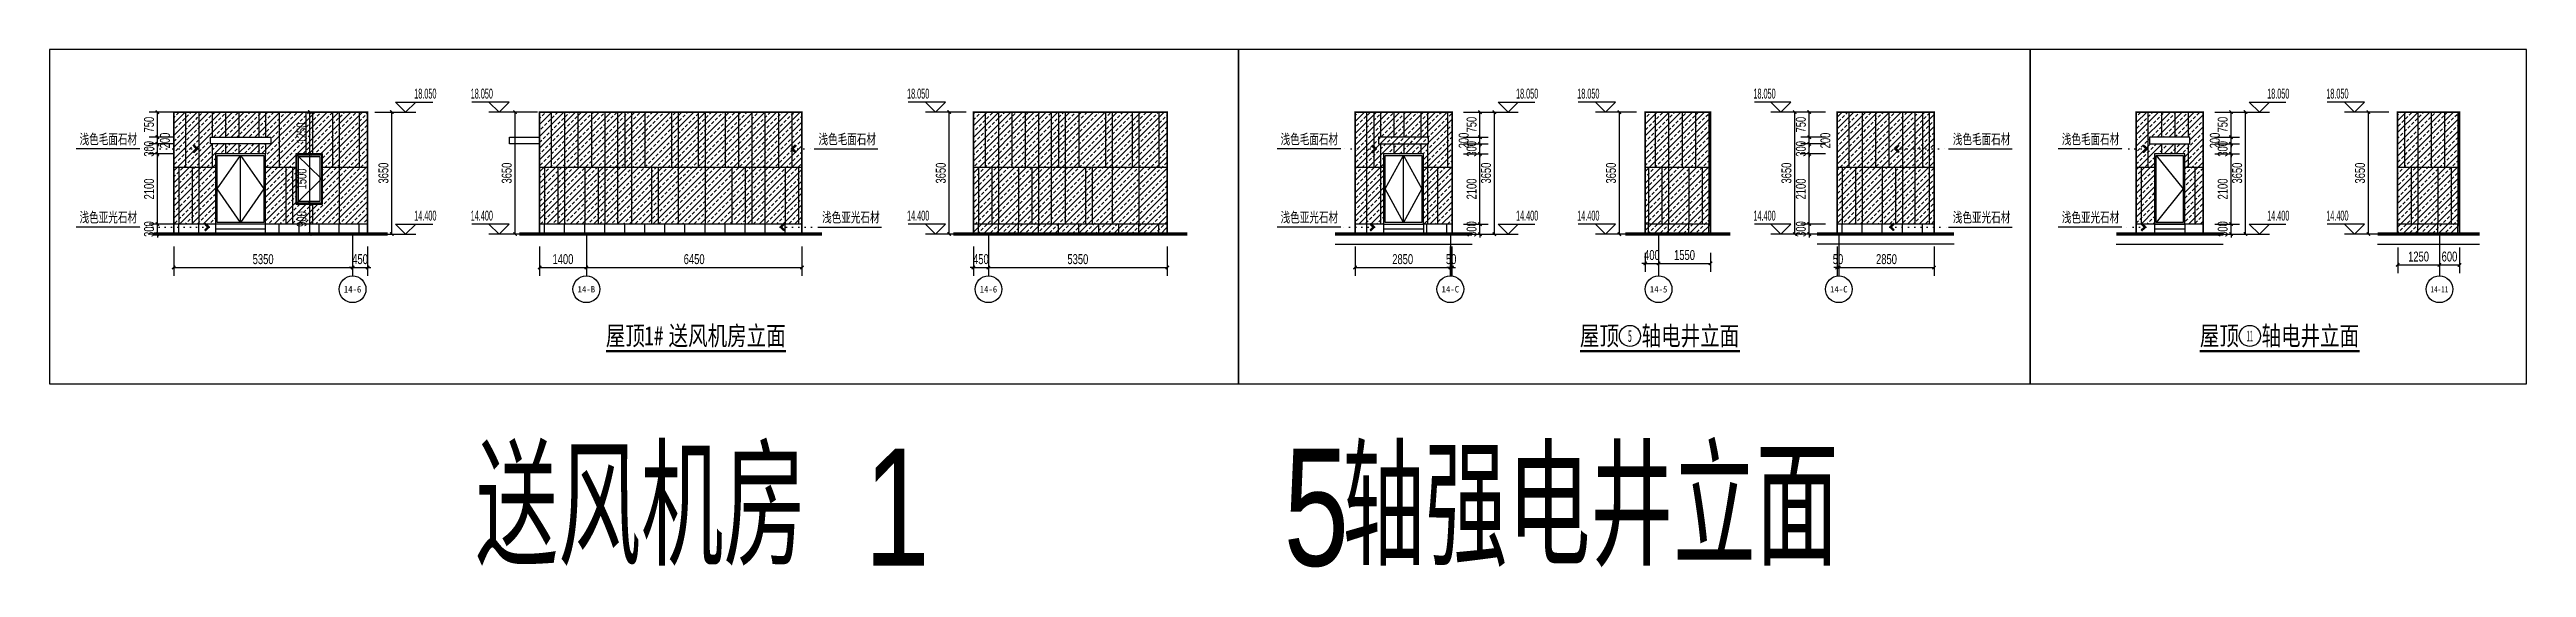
# Model space of a CAD drawing. Extents: x -483182 to 812890, y -390528 to -214858.
# Drawn here: x 738790 to 812890, y -317202 to -301707 of the extents above; entities that cross this region are included whole.
import ezdxf
from ezdxf.enums import TextEntityAlignment as Align

# ---------------------------------------------------------------- set-up
doc = ezdxf.new("R2010")
doc.units = 0
doc.header["$LTSCALE"] = 1000
doc.header["$MEASUREMENT"] = 0
doc.linetypes.add('DOT2', pattern=[0.125, 0, -0.125])
for name, color, linetype in [('01-标注_尺寸', 124, 'Continuous'), ('01-标注_标高', 200, 'Continuous'), ('01-标注_符号', 200, 'Continuous'), ('01-标注_轴线坐标', 132, 'Continuous'), ('02-TEXT_标注', 130, 'Continuous'), ('02-TEXT_轴号', 7, 'Continuous'), ('05-填充_156', 156, 'Continuous'), ('A-C_窗', 140, 'Continuous'), ('DIM_SYMB', 3, 'Continuous'), ('E-立面轮廓', 241, 'Continuous'), ('建-标注-文本', 254, 'Continuous')]:
    doc.layers.add(name, color=color, linetype=linetype)
doc.layers.add('04-不打印_辅助线', color=165, linetype='Continuous', plot=False)
doc.styles.add('_TCH_AXIS', font='STXIHEI_0.TTF', dxfattribs={"width": 0.75})
doc.styles.add('_TCH_DIM', font='ros.shx', dxfattribs={"width": 0.75, "bigfont": 'jd.shx'})
doc.styles.add('_TCH_DIM_T3', font='ros.shx', dxfattribs={"width": 0.705882, "bigfont": 'jd.shx'})
doc.styles.add('_TCH_LABEL', font='ros.shx', dxfattribs={"width": 0.75, "bigfont": 'jd.shx'})
doc.styles.add('logo-3', font='', dxfattribs={"width": 0.75})
doc.styles.get("Standard").update_dxf_attribs({"font": 'STXIHEI_0.TTF', "width": 0.75})
doc.styles.get('logo-3').set_extended_font_data('SimSun')
doc.dimstyles.new('_TCH_ARCH&&100', dxfattribs={"dimtxt": 297.5, "dimasz": 100, "dimexe": 250, "dimexo": 300, "dimgap": 100, "dimtad": 1, "dimdec": 0, "dimzin": 0, "dimdsep": 46, "dimtxsty": '_TCH_DIM_T3', "dimblk": 'ARCHTICK', "dimcen": 0.09, "dimclrt": 7, "dimazin": 2, "dimtfac": 1, "dimtdec": 0, "dimtix": 1, "dimtmove": 2, "dimatfit": 3, "dimfxl": 0, "dimtolj": 1, "dimtzin": 0, "dimarcsym": 0})
doc.dimstyles.new('副本 ISO-1', dxfattribs={"dimtxt": 2.5, "dimasz": 1.5, "dimexe": 1.25, "dimexo": 0.625, "dimtad": 1, "dimdec": 0, "dimtxsty": 'logo-3', "dimblk": 'ARCHTICK', "dimcen": 2.5, "dimdle": 1, "dimadec": 0, "dimazin": 0, "dimtfac": 1, "dimtdec": 0, "dimtix": 1, "dimtmove": 0, "dimatfit": 3, "dimldrblk": 'AR', "dimfxl": 0, "dimarcsym": 0})

msp = doc.modelspace()

# ---------------------------------------------------------------- texts
at = {"layer": '02-TEXT_标注'}
for s, height, style, width, p in [('18.050', 297.5, '_TCH_DIM', 0.529412, (749700.3, -303174.4)), ('18.050', 297.5, '_TCH_DIM', 0.529412, (751389.1, -303174.4)), ('18.050', 297.5, '_TCH_DIM', 0.529412, (764443.3, -303174.4)), ('18.050', 297.5, '_TCH_DIM', 0.529412, (782661.9, -303174.4)), ('18.050', 297.5, '_TCH_DIM', 0.529412, (784492.5, -303174.4)), ('18.050', 297.5, '_TCH_DIM', 0.529412, (789763.3, -303174.4)), ('18.050', 297.5, '_TCH_DIM', 0.529412, (805132.4, -303174.4)), ('18.050', 297.5, '_TCH_DIM', 0.529412, (806901.4, -303174.4)), ('浅色毛面石材', 347.29, '_TCH_LABEL', 0.75, (739688.4, -304572.2)), ('浅色毛面石材', 347.29, '_TCH_LABEL', 0.75, (761794.1, -304572.2)), ('浅色毛面石材', 347.29, '_TCH_LABEL', 0.75, (775618.3, -304572.2)), ('浅色毛面石材', 347.29, '_TCH_LABEL', 0.75, (795728.5, -304572.2)), ('浅色毛面石材', 347.29, '_TCH_LABEL', 0.75, (798988.8, -304572.2)), ('浅色亚光石材', 347.29, '_TCH_LABEL', 0.75, (739688.4, -306911.6)), ('14.400', 297.5, '_TCH_DIM', 0.529412, (749700.3, -306824.4)), ('14.400', 297.5, '_TCH_DIM', 0.529412, (751389.1, -306824.4)), ('浅色亚光石材', 347.29, '_TCH_LABEL', 0.75, (761902.1, -306911.6)), ('14.400', 297.5, '_TCH_DIM', 0.529412, (764443.3, -306824.4)), ('浅色亚光石材', 347.29, '_TCH_LABEL', 0.75, (775618.3, -306911.6)), ('14.400', 297.5, '_TCH_DIM', 0.529412, (782661.9, -306824.4)), ('14.400', 297.5, '_TCH_DIM', 0.529412, (784492.5, -306824.4)), ('14.400', 297.5, '_TCH_DIM', 0.529412, (789763.3, -306824.4)), ('浅色亚光石材', 347.29, '_TCH_LABEL', 0.75, (795728.5, -306911.6)), ('浅色亚光石材', 347.29, '_TCH_LABEL', 0.75, (798988.8, -306911.6)), ('14.400', 297.5, '_TCH_DIM', 0.529412, (805132.4, -306824.4)), ('14.400', 297.5, '_TCH_DIM', 0.529412, (806901.4, -306824.4))]:
    msp.add_text(s, height=height, dxfattribs=dict(at, style=style, width=width)).set_placement(p)
at = {"layer": '02-TEXT_标注', "color": 0, "style": '_TCH_LABEL', "width": 0.75}
for s, height, p in [('送风机房', 3472.87, (751531.3, -317152.4)), ('轴强电井立面', 3472.87, (777461.7, -317152.4)), ('1', 3500, (763170.9, -317152.4)), ('5', 3500, (775711.7, -317152.4))]:
    msp.add_text(s, height=height, dxfattribs=at).set_placement(p)
at = {"layer": '02-TEXT_轴号', "style": '_TCH_AXIS'}
for s, height, width, p, p2 in [('14-6', 195.86, 0.914634, (747593.2, -308976.7), (748117.8, -308976.7)), ('14-B', 193.6, 0.915663, (754586.6, -308975.6), (755112, -308975.6)), ('14-6', 195.86, 0.914634, (766616.1, -308976.7), (767140.7, -308976.7)), ('14-C', 191.38, 0.927711, (780433.3, -308974.5), (780959.6, -308974.5)), ('14-5', 193.6, 0.926829, (786664.8, -308975.6), (787190.3, -308975.6)), ('14-C', 191.38, 0.927711, (792055.9, -308974.5), (792582.2, -308974.5)), ('14-11', 179, 0.882979, (810021.2, -308968.3), (810551.8, -308968.3))]:
    msp.add_text(s, height=height, dxfattribs=dict(at, width=width)).set_placement(p, p2, align=Align.FIT)
at = {"layer": '建-标注-文本', "width": 0.75}
for s, p in [('屋顶', (755432.2, -310554.5)), ('1#', (756578.5, -310554.5)), ('送风机房立面', (757308.7, -310554.5)), ('屋顶', (784572.2, -310556)), ('轴电井立面', (786418.5, -310556)), ('屋顶', (803118.2, -310556)), ('轴电井立面', (804964.5, -310556))]:
    msp.add_text(s, height=570.85, dxfattribs=at).set_placement(p)
at = {"layer": '建-标注-文本'}
for s, height, width, p, p2 in [('5', 356.6, 0.803808, (786005.8, -310454.3), (786131.2, -310454.3)), ('11', 326.51, 0.933333, (804519.3, -310439.3), (804709.7, -310439.3))]:
    msp.add_text(s, height=height, dxfattribs=dict(at, width=width)).set_placement(p, p2, align=Align.FIT)

# ---------------------------------------------------------------- blocks, each defined once
blk = doc.blocks.new('_ArchTick')
at = {"color": 0, "linetype": 'ByBlock', "const_width": 0.4}
blk.add_lwpolyline([(-0.5, -0.5), (0.5, 0.5)], dxfattribs=at)
blk = doc.blocks.new('*X6')
at = {"color": 0}
for p, q in [((-1012.312, 1692.723), (-1012.284, 1692.723)), ((-1012.312, 1692.722), (-1012.312, 1692.723)), ((-1012.312, 1692.618), (-1012.283, 1692.618)), ((-1012.312, 1692.617), (-1012.312, 1692.618)), ((-1012.311, 1692.724), (-1012.285, 1692.724)), ((-1012.311, 1692.721), (-1012.311, 1692.724)), ((-1012.311, 1692.722), (-1012.283, 1692.722)), ((-1012.311, 1692.619), (-1012.282, 1692.619)), ((-1012.311, 1692.616), (-1012.311, 1692.619)), ((-1012.311, 1692.617), (-1012.284, 1692.617)), ((-1012.31, 1692.725), (-1012.286, 1692.725)), ((-1012.31, 1692.72), (-1012.31, 1692.725)), ((-1012.31, 1692.721), (-1012.282, 1692.721)), ((-1012.31, 1692.62), (-1012.281, 1692.62)), ((-1012.31, 1692.615), (-1012.31, 1692.62)), ((-1012.31, 1692.616), (-1012.285, 1692.616)), ((-1012.309, 1692.726), (-1012.287, 1692.726)), ((-1012.309, 1692.719), (-1012.309, 1692.726)), ((-1012.309, 1692.72), (-1012.281, 1692.72)), ((-1012.309, 1692.621), (-1012.28, 1692.621)), ((-1012.309, 1692.614), (-1012.309, 1692.621)), ((-1012.309, 1692.615), (-1012.286, 1692.615)), ((-1012.308, 1692.727), (-1012.288, 1692.727)), ((-1012.308, 1692.718), (-1012.308, 1692.727)), ((-1012.308, 1692.719), (-1012.28, 1692.719)), ((-1012.308, 1692.622), (-1012.279, 1692.622)), ((-1012.308, 1692.613), (-1012.308, 1692.622)), ((-1012.308, 1692.614), (-1012.287, 1692.614)), ((-1012.307, 1692.728), (-1012.289, 1692.728)), ((-1012.307, 1692.717), (-1012.307, 1692.728)), ((-1012.307, 1692.718), (-1012.279, 1692.718)), ((-1012.307, 1692.623), (-1012.278, 1692.623)), ((-1012.307, 1692.612), (-1012.307, 1692.623)), ((-1012.307, 1692.613), (-1012.288, 1692.613)), ((-1012.306, 1692.729), (-1012.29, 1692.729)), ((-1012.306, 1692.716), (-1012.306, 1692.729)), ((-1012.306, 1692.717), (-1012.278, 1692.717)), ((-1012.306, 1692.624), (-1012.277, 1692.624)), ((-1012.306, 1692.611), (-1012.306, 1692.624)), ((-1012.306, 1692.612), (-1012.289, 1692.612)), ((-1012.305, 1692.73), (-1012.291, 1692.73)), ((-1012.305, 1692.715), (-1012.305, 1692.73)), ((-1012.305, 1692.716), (-1012.277, 1692.716)), ((-1012.305, 1692.625), (-1012.276, 1692.625)), ((-1012.305, 1692.61), (-1012.305, 1692.625)), ((-1012.305, 1692.611), (-1012.29, 1692.611)), ((-1012.304, 1692.731), (-1012.292, 1692.731)), ((-1012.304, 1692.714), (-1012.304, 1692.731)), ((-1012.304, 1692.715), (-1012.276, 1692.715)), ((-1012.304, 1692.626), (-1012.275, 1692.626)), ((-1012.304, 1692.609), (-1012.304, 1692.626)), ((-1012.304, 1692.61), (-1012.291, 1692.61)), ((-1012.303, 1692.732), (-1012.293, 1692.732)), ((-1012.303, 1692.713), (-1012.303, 1692.732)), ((-1012.303, 1692.714), (-1012.275, 1692.714)), ((-1012.303, 1692.627), (-1012.274, 1692.627)), ((-1012.303, 1692.608), (-1012.303, 1692.627)), ((-1012.303, 1692.609), (-1012.292, 1692.609)), ((-1012.302, 1692.733), (-1012.294, 1692.733)), ((-1012.302, 1692.712), (-1012.302, 1692.733)), ((-1012.302, 1692.713), (-1012.274, 1692.713)), ((-1012.302, 1692.628), (-1012.273, 1692.628)), ((-1012.302, 1692.607), (-1012.302, 1692.628)), ((-1012.302, 1692.608), (-1012.293, 1692.608)), ((-1012.301, 1692.734), (-1012.295, 1692.734)), ((-1012.301, 1692.711), (-1012.301, 1692.734)), ((-1012.301, 1692.712), (-1012.273, 1692.712)), ((-1012.301, 1692.629), (-1012.272, 1692.629)), ((-1012.301, 1692.606), (-1012.301, 1692.629)), ((-1012.301, 1692.607), (-1012.294, 1692.607)), ((-1012.3, 1692.735), (-1012.296, 1692.735)), ((-1012.3, 1692.71), (-1012.3, 1692.735)), ((-1012.3, 1692.711), (-1012.272, 1692.711)), ((-1012.3, 1692.63), (-1012.271, 1692.63)), ((-1012.3, 1692.605), (-1012.3, 1692.63)), ((-1012.3, 1692.606), (-1012.295, 1692.606)), ((-1012.299, 1692.736), (-1012.297, 1692.736)), ((-1012.299, 1692.709), (-1012.299, 1692.736)), ((-1012.299, 1692.71), (-1012.271, 1692.71)), ((-1012.299, 1692.631), (-1012.27, 1692.631)), ((-1012.299, 1692.604), (-1012.299, 1692.631)), ((-1012.299, 1692.605), (-1012.296, 1692.605)), ((-1012.298, 1692.708), (-1012.298, 1692.736)), ((-1012.298, 1692.709), (-1012.27, 1692.709)), ((-1012.298, 1692.632), (-1012.269, 1692.632)), ((-1012.298, 1692.603), (-1012.298, 1692.632)), ((-1012.298, 1692.604), (-1012.297, 1692.604)), ((-1012.297, 1692.707), (-1012.297, 1692.735)), ((-1012.297, 1692.708), (-1012.269, 1692.708)), ((-1012.297, 1692.633), (-1012.268, 1692.633)), ((-1012.297, 1692.604), (-1012.297, 1692.633)), ((-1012.296, 1692.706), (-1012.296, 1692.734)), ((-1012.296, 1692.707), (-1012.268, 1692.707)), ((-1012.296, 1692.634), (-1012.267, 1692.634)), ((-1012.296, 1692.605), (-1012.296, 1692.634)), ((-1012.295, 1692.705), (-1012.295, 1692.733)), ((-1012.295, 1692.706), (-1012.267, 1692.706)), ((-1012.295, 1692.635), (-1012.266, 1692.635)), ((-1012.295, 1692.606), (-1012.295, 1692.635)), ((-1012.294, 1692.704), (-1012.294, 1692.732)), ((-1012.294, 1692.705), (-1012.266, 1692.705)), ((-1012.294, 1692.636), (-1012.265, 1692.636)), ((-1012.294, 1692.607), (-1012.294, 1692.636)), ((-1012.293, 1692.703), (-1012.293, 1692.731)), ((-1012.293, 1692.704), (-1012.265, 1692.704)), ((-1012.293, 1692.637), (-1012.264, 1692.637)), ((-1012.293, 1692.608), (-1012.293, 1692.637)), ((-1012.292, 1692.702), (-1012.292, 1692.73)), ((-1012.292, 1692.703), (-1012.264, 1692.703)), ((-1012.292, 1692.638), (-1012.263, 1692.638)), ((-1012.292, 1692.609), (-1012.292, 1692.638)), ((-1012.291, 1692.701), (-1012.291, 1692.729)), ((-1012.291, 1692.702), (-1012.263, 1692.702)), ((-1012.291, 1692.639), (-1012.262, 1692.639)), ((-1012.291, 1692.61), (-1012.291, 1692.639)), ((-1012.29, 1692.7), (-1012.29, 1692.728)), ((-1012.29, 1692.701), (-1012.262, 1692.701)), ((-1012.29, 1692.64), (-1012.261, 1692.64)), ((-1012.29, 1692.611), (-1012.29, 1692.64)), ((-1012.289, 1692.699), (-1012.289, 1692.727)), ((-1012.289, 1692.7), (-1012.261, 1692.7)), ((-1012.289, 1692.641), (-1012.26, 1692.641)), ((-1012.289, 1692.612), (-1012.289, 1692.641)), ((-1012.288, 1692.698), (-1012.288, 1692.726)), ((-1012.288, 1692.699), (-1012.26, 1692.699)), ((-1012.288, 1692.642), (-1012.259, 1692.642)), ((-1012.288, 1692.613), (-1012.288, 1692.642)), ((-1012.287, 1692.697), (-1012.287, 1692.725)), ((-1012.287, 1692.698), (-1012.259, 1692.698)), ((-1012.287, 1692.643), (-1012.258, 1692.643)), ((-1012.287, 1692.614), (-1012.287, 1692.643)), ((-1012.286, 1692.696), (-1012.286, 1692.724)), ((-1012.286, 1692.697), (-1012.258, 1692.697)), ((-1012.286, 1692.644), (-1012.257, 1692.644)), ((-1012.286, 1692.615), (-1012.286, 1692.644)), ((-1012.285, 1692.695), (-1012.285, 1692.723)), ((-1012.285, 1692.696), (-1012.257, 1692.696)), ((-1012.285, 1692.645), (-1012.256, 1692.645)), ((-1012.285, 1692.616), (-1012.285, 1692.645)), ((-1012.284, 1692.694), (-1012.284, 1692.722)), ((-1012.284, 1692.695), (-1012.256, 1692.695)), ((-1012.284, 1692.646), (-1012.255, 1692.646)), ((-1012.284, 1692.617), (-1012.284, 1692.646)), ((-1012.283, 1692.693), (-1012.283, 1692.721)), ((-1012.283, 1692.694), (-1012.255, 1692.694)), ((-1012.283, 1692.647), (-1012.254, 1692.647)), ((-1012.283, 1692.618), (-1012.283, 1692.647)), ((-1012.282, 1692.692), (-1012.282, 1692.72)), ((-1012.282, 1692.693), (-1012.254, 1692.693)), ((-1012.282, 1692.648), (-1012.253, 1692.648)), ((-1012.282, 1692.619), (-1012.282, 1692.648)), ((-1012.281, 1692.691), (-1012.281, 1692.719)), ((-1012.281, 1692.692), (-1012.253, 1692.692)), ((-1012.281, 1692.649), (-1012.252, 1692.649)), ((-1012.281, 1692.62), (-1012.281, 1692.649)), ((-1012.28, 1692.69), (-1012.28, 1692.718)), ((-1012.28, 1692.691), (-1012.252, 1692.691)), ((-1012.28, 1692.65), (-1012.251, 1692.65)), ((-1012.28, 1692.621), (-1012.28, 1692.65)), ((-1012.279, 1692.689), (-1012.279, 1692.717)), ((-1012.279, 1692.69), (-1012.251, 1692.69)), ((-1012.279, 1692.651), (-1012.25, 1692.651)), ((-1012.279, 1692.622), (-1012.279, 1692.651)), ((-1012.278, 1692.688), (-1012.278, 1692.716)), ((-1012.278, 1692.689), (-1012.25, 1692.689)), ((-1012.278, 1692.652), (-1012.249, 1692.652)), ((-1012.278, 1692.623), (-1012.278, 1692.652)), ((-1012.277, 1692.687), (-1012.277, 1692.715)), ((-1012.277, 1692.688), (-1012.249, 1692.688)), ((-1012.277, 1692.653), (-1012.248, 1692.653)), ((-1012.277, 1692.624), (-1012.277, 1692.653)), ((-1012.276, 1692.686), (-1012.276, 1692.714)), ((-1012.276, 1692.687), (-1012.248, 1692.687)), ((-1012.276, 1692.654), (-1012.247, 1692.654)), ((-1012.276, 1692.625), (-1012.276, 1692.654)), ((-1012.275, 1692.685), (-1012.275, 1692.713)), ((-1012.275, 1692.686), (-1012.247, 1692.686)), ((-1012.275, 1692.655), (-1012.246, 1692.655)), ((-1012.275, 1692.626), (-1012.275, 1692.655)), ((-1012.274, 1692.684), (-1012.274, 1692.712)), ((-1012.274, 1692.685), (-1012.246, 1692.685)), ((-1012.274, 1692.656), (-1012.245, 1692.656)), ((-1012.274, 1692.627), (-1012.274, 1692.656)), ((-1012.273, 1692.683), (-1012.273, 1692.711)), ((-1012.273, 1692.684), (-1012.245, 1692.684)), ((-1012.273, 1692.657), (-1012.244, 1692.657)), ((-1012.273, 1692.628), (-1012.273, 1692.657)), ((-1012.272, 1692.682), (-1012.272, 1692.71)), ((-1012.272, 1692.683), (-1012.244, 1692.683)), ((-1012.272, 1692.658), (-1012.243, 1692.658)), ((-1012.272, 1692.629), (-1012.272, 1692.658)), ((-1012.271, 1692.681), (-1012.271, 1692.709)), ((-1012.271, 1692.682), (-1012.243, 1692.682)), ((-1012.271, 1692.659), (-1012.242, 1692.659)), ((-1012.271, 1692.63), (-1012.271, 1692.659)), ((-1012.27, 1692.68), (-1012.27, 1692.708)), ((-1012.27, 1692.681), (-1012.242, 1692.681)), ((-1012.27, 1692.66), (-1012.241, 1692.66)), ((-1012.27, 1692.631), (-1012.27, 1692.66)), ((-1012.269, 1692.679), (-1012.269, 1692.707)), ((-1012.269, 1692.68), (-1012.241, 1692.68)), ((-1012.269, 1692.661), (-1012.24, 1692.661)), ((-1012.269, 1692.632), (-1012.269, 1692.661)), ((-1012.268, 1692.678), (-1012.268, 1692.706)), ((-1012.268, 1692.679), (-1012.24, 1692.679)), ((-1012.268, 1692.662), (-1012.239, 1692.662)), ((-1012.268, 1692.633), (-1012.268, 1692.662)), ((-1012.267, 1692.677), (-1012.267, 1692.705)), ((-1012.267, 1692.678), (-1012.239, 1692.678)), ((-1012.267, 1692.663), (-1012.238, 1692.663)), ((-1012.267, 1692.634), (-1012.267, 1692.663)), ((-1012.266, 1692.676), (-1012.266, 1692.704)), ((-1012.266, 1692.677), (-1012.238, 1692.677)), ((-1012.266, 1692.664), (-1012.237, 1692.664)), ((-1012.266, 1692.635), (-1012.266, 1692.664)), ((-1012.265, 1692.675), (-1012.265, 1692.703)), ((-1012.265, 1692.676), (-1012.237, 1692.676)), ((-1012.265, 1692.665), (-1012.236, 1692.665)), ((-1012.265, 1692.636), (-1012.265, 1692.665)), ((-1012.264, 1692.674), (-1012.264, 1692.702)), ((-1012.264, 1692.675), (-1012.236, 1692.675)), ((-1012.264, 1692.666), (-1012.235, 1692.666)), ((-1012.264, 1692.637), (-1012.264, 1692.666)), ((-1012.263, 1692.673), (-1012.263, 1692.701)), ((-1012.263, 1692.674), (-1012.235, 1692.674)), ((-1012.263, 1692.667), (-1012.234, 1692.667)), ((-1012.263, 1692.638), (-1012.263, 1692.667)), ((-1012.262, 1692.672), (-1012.262, 1692.7)), ((-1012.262, 1692.673), (-1012.234, 1692.673)), ((-1012.262, 1692.668), (-1012.233, 1692.668)), ((-1012.262, 1692.639), (-1012.262, 1692.668)), ((-1012.261, 1692.671), (-1012.261, 1692.699)), ((-1012.261, 1692.672), (-1012.233, 1692.672)), ((-1012.261, 1692.669), (-1012.232, 1692.669)), ((-1012.261, 1692.64), (-1012.261, 1692.669)), ((-1012.26, 1692.67), (-1012.26, 1692.698)), ((-1012.26, 1692.671), (-1012.232, 1692.671)), ((-1012.26, 1692.67), (-1012.231, 1692.67)), ((-1012.26, 1692.641), (-1012.26, 1692.67)), ((-1012.259, 1692.642), (-1012.259, 1692.697)), ((-1012.258, 1692.643), (-1012.258, 1692.696)), ((-1012.257, 1692.644), (-1012.257, 1692.695)), ((-1012.256, 1692.645), (-1012.256, 1692.694)), ((-1012.255, 1692.646), (-1012.255, 1692.693)), ((-1012.254, 1692.647), (-1012.254, 1692.692)), ((-1012.253, 1692.648), (-1012.253, 1692.691)), ((-1012.252, 1692.649), (-1012.252, 1692.69)), ((-1012.251, 1692.65), (-1012.251, 1692.689)), ((-1012.25, 1692.651), (-1012.25, 1692.688)), ((-1012.249, 1692.652), (-1012.249, 1692.687)), ((-1012.248, 1692.653), (-1012.248, 1692.686)), ((-1012.247, 1692.654), (-1012.247, 1692.685)), ((-1012.246, 1692.655), (-1012.246, 1692.684)), ((-1012.245, 1692.656), (-1012.245, 1692.683)), ((-1012.244, 1692.657), (-1012.244, 1692.682)), ((-1012.243, 1692.658), (-1012.243, 1692.681)), ((-1012.242, 1692.659), (-1012.242, 1692.68)), ((-1012.241, 1692.66), (-1012.241, 1692.679)), ((-1012.24, 1692.661), (-1012.24, 1692.678)), ((-1012.239, 1692.662), (-1012.239, 1692.677)), ((-1012.238, 1692.663), (-1012.238, 1692.676)), ((-1012.237, 1692.664), (-1012.237, 1692.675)), ((-1012.236, 1692.665), (-1012.236, 1692.674)), ((-1012.235, 1692.666), (-1012.235, 1692.673)), ((-1012.234, 1692.667), (-1012.234, 1692.672)), ((-1012.233, 1692.668), (-1012.233, 1692.671)), ((-1012.232, 1692.669), (-1012.232, 1692.67))]:
    blk.add_line(p, q, dxfattribs=at)
blk = doc.blocks.new('A-ARROW')
blk.add_lwpolyline([(0.081, 0.052), (0.067, 0.067), (0, 0), (0.067, -0.067), (0.081, -0.052), (0.028, 0)], close=True)
at = {"rotation": 180}
blk.add_blockref('*X6', (-1012.231, 1692.67), dxfattribs=at)
blk = doc.blocks.new('AR')
at = {"xscale": -21.59999999986031, "yscale": 21.59999999999127, "zscale": 21.6, "rotation": 359.9999997162888}
blk.add_blockref('A-ARROW', (0, 0), dxfattribs=at)
blk = doc.blocks.new('fsd8f9ds6')
at = {"layer": 'A-C_窗'}
for p, q in [((-14450, 3350), (-14450, 1700)), ((-14450, 3350), (-14450, 1700)), ((-14050, 3350), (-14050, 0)), ((-13650, 3350), (-13650, 2600)), ((-13250, 3350), (-13250, 2600)), ((-13250, 3350), (-13250, 2600)), ((-12850, 3350), (-12850, 2600)), ((-12250, 3350), (-12250, 2600)), ((-12050, 3350), (-12050, 2600)), ((-11650, 3350), (-11650, 1700)), ((-10850, 3350), (-10850, 2100)), ((-10650, 3350), (-10650, 2100)), ((-10050, 3350), (-10050, 1700)), ((-9850, 3350), (-9850, 1700)), ((-9250, 3350), (-9250, 1700)), ((-13650, 2400), (-13650, 1700)), ((-13250, 2400), (-13250, 2100)), ((-13250, 2400), (-13250, 2100)), ((-12850, 2400), (-12850, 2100)), ((-12250, 2400), (-12250, 2100)), ((-12050, 2400), (-12050, 2100)), ((-14800, 1700), (-13550, 1700)), ((-14650, 1700), (-14650, 0)), ((-14250, 1700), (-14250, 0)), ((-12050, 1700), (-11150, 1700)), ((-11450, 1700), (-11450, 0)), ((-11250, 1700), (-11250, 0)), ((-10350, 1700), (-9000, 1700)), ((-9850, 1700), (-9850, 0)), ((-13550, 0), (-14800, 0)), ((-14650, -300), (-14650, 0)), ((-14050, -300), (-14050, 0)), ((-9000, 0), (-12050, 0)), ((-11650, -300), (-11650, 0)), ((-11050, -300), (-11050, 0)), ((-10650, 600), (-10650, 0)), ((-10450, -300), (-10450, 0)), ((-9850, -300), (-9850, 0)), ((-9250, -300), (-9250, 0))]:
    blk.add_line(p, q, dxfattribs=at)
blk = doc.blocks.new('sdfjaldfia')
at = {"layer": 'A-C_窗'}
for p, q in [((-14450, 3350), (-14450, 1700)), ((-14450, 3350), (-14450, 1700)), ((-14050, 3350), (-14050, 0)), ((-13650, 3350), (-13650, 1700)), ((-13250, 3350), (-13250, 1700)), ((-13250, 3350), (-13250, 1700)), ((-12850, 3350), (-12850, 0)), ((-12463, 0), (-12463, 3350)), ((-12250, 3350), (-12250, 1700)), ((-12050, 3350), (-12050, 0)), ((-11650, 3350), (-11650, 1700)), ((-10850, 3350), (-10850, 1700)), ((-10650, 3350), (-10650, 0)), ((-10050, 3350), (-10050, 1700)), ((-9850, 3350), (-9850, 1700)), ((-9250, 3350), (-9250, 1700)), ((-8850, 3350), (-8850, 1700)), ((-8850, 3350), (-8850, 1700)), ((-8450, 3350), (-8450, 0)), ((-8050, 0), (-8050, 3350)), ((-7650, 3350), (-7650, 1700)), ((-7250, 3350), (-7250, 1700)), ((-7250, 3350), (-7250, 1700)), ((-14800, 1700), (-6950, 1700)), ((-14650, 1700), (-14650, 0)), ((-14250, 1700), (-14250, 0)), ((-13450, 1700), (-13450, 0)), ((-13050, 1700), (-13050, 0)), ((-11450, 1700), (-11450, 0)), ((-11250, 1700), (-11250, 0)), ((-9850, 1700), (-9850, 0)), ((-9050, 1700), (-9050, 0)), ((-8650, 1700), (-8650, 0)), ((-7450, 1700), (-7450, 0)), ((-7050, 1700), (-7050, 0)), ((-6950, 0), (-14800, 0)), ((-14650, -300), (-14650, 0)), ((-14050, -300), (-14050, 0)), ((-13450, -300), (-13450, 0)), ((-12850, -300), (-12850, 0)), ((-12250, -300), (-12250, 0)), ((-11650, -300), (-11650, 0)), ((-11050, -300), (-11050, 0)), ((-10450, -300), (-10450, 0)), ((-9850, -300), (-9850, 0)), ((-9250, -300), (-9250, 0)), ((-8650, -300), (-8650, 0)), ((-8050, -300), (-8050, 0)), ((-7450, -300), (-7450, 0))]:
    blk.add_line(p, q, dxfattribs=at)
blk = doc.blocks.new('sdfasfdsa8fa89')
at = {"layer": 'A-C_窗'}
for p, q in [((-14450, 3350), (-14450, 1700)), ((-14450, 3350), (-14450, 1700)), ((-14050, 3350), (-14050, 2600)), ((-13650, 3350), (-13650, 2600)), ((-13250, 3350), (-13250, 2600)), ((-13250, 3350), (-13250, 2600)), ((-14050, 2400), (-14050, 2100)), ((-13650, 2400), (-13650, 2100)), ((-13250, 2400), (-13250, 1700)), ((-13250, 2400), (-13250, 1700)), ((-14800, 1700), (-14250, 1700)), ((-14650, 1700), (-14650, 0)), ((-13350, 1700), (-12800, 1700)), ((-13050, 1700), (-13050, 0)), ((-12800, 0), (-14800, 0))]:
    blk.add_line(p, q, dxfattribs=at)
blk = doc.blocks.new('*D2157')
at = {"layer": '01-标注_尺寸', "color": 0, "lineweight": -2, "transparency": 16777216}
for p, q in [((748519, -303579), (749280, -303579)), ((749030, -307229), (749030, -303579)), ((748519, -307229), (749280, -307229))]:
    blk.add_line(p, q, dxfattribs=at)
at = {"layer": 'Defpoints', "color": 0, "transparency": 16777216}
for p in [(748219, -303579), (749030, -303579), (748219, -307229)]:
    blk.add_point(p, dxfattribs=at)
at = {"layer": '01-标注_尺寸', "color": 0, "lineweight": -2, "transparency": 16777216, "xscale": 100, "yscale": 100, "zscale": 100}
for p, rotation in [((749030, -303579), 90), ((749030, -307229), 270)]:
    blk.add_blockref('_ArchTick', p, dxfattribs=dict(at, rotation=rotation))
at = {"layer": '01-标注_尺寸', "color": 7, "transparency": 16777216, "insert": (748781, -305404), "char_height": 297.5, "attachment_point": 5, "rotation": 90, "style": '_TCH_DIM_T3'}
blk.add_mtext('\\A1;3650', dxfattribs=at)
blk = doc.blocks.new('*D2158')
at = {"layer": '01-标注_尺寸', "color": 0, "lineweight": -2, "transparency": 16777216}
for p, q in [((747855, -308229), (747755, -308229)), ((747855, -307597), (747855, -308479)), ((747855, -308229), (748305, -308229)), ((748305, -307597), (748305, -308479)), ((748305, -308229), (748405, -308229))]:
    blk.add_line(p, q, dxfattribs=at)
at = {"layer": 'Defpoints', "color": 0, "transparency": 16777216}
for p in [(747855, -307297), (748305, -307297), (748305, -308229)]:
    blk.add_point(p, dxfattribs=at)
at = {"layer": '01-标注_尺寸', "color": 0, "lineweight": -2, "transparency": 16777216, "xscale": 100, "yscale": 100, "zscale": 100}
blk.add_blockref('_ArchTick', (747855, -308229), dxfattribs=at)
at = {"layer": '01-标注_尺寸', "color": 0, "lineweight": -2, "transparency": 16777216, "xscale": 100, "yscale": 100, "zscale": 100, "rotation": 180}
blk.add_blockref('_ArchTick', (748305, -308229), dxfattribs=at)
at = {"layer": '01-标注_尺寸', "color": 7, "transparency": 16777216, "insert": (748080, -307980), "char_height": 297.5, "attachment_point": 5, "style": '_TCH_DIM_T3'}
blk.add_mtext('\\A1;450', dxfattribs=at)
blk = doc.blocks.new('*D2159')
at = {"layer": '01-标注_尺寸', "color": 0, "lineweight": -2, "transparency": 16777216}
for p, q in [((742505, -307597), (742505, -308479)), ((742505, -308229), (747855, -308229)), ((747855, -307597), (747855, -308479))]:
    blk.add_line(p, q, dxfattribs=at)
at = {"layer": 'Defpoints', "color": 0, "transparency": 16777216}
for p in [(742505, -307297), (747855, -307297), (747855, -308229)]:
    blk.add_point(p, dxfattribs=at)
at = {"layer": '01-标注_尺寸', "color": 0, "lineweight": -2, "transparency": 16777216, "xscale": 100, "yscale": 100, "zscale": 100, "rotation": 180}
blk.add_blockref('_ArchTick', (742505, -308229), dxfattribs=at)
at = {"layer": '01-标注_尺寸', "color": 0, "lineweight": -2, "transparency": 16777216, "xscale": 100, "yscale": 100, "zscale": 100}
blk.add_blockref('_ArchTick', (747855, -308229), dxfattribs=at)
at = {"layer": '01-标注_尺寸', "color": 7, "transparency": 16777216, "insert": (745180, -307980), "char_height": 297.5, "attachment_point": 5, "style": '_TCH_DIM_T3'}
blk.add_mtext('\\A1;5350', dxfattribs=at)
blk = doc.blocks.new('*D2160')
at = {"layer": '01-标注_尺寸', "color": 0, "lineweight": -2, "transparency": 16777216}
for p, q in [((742505, -306929), (741766, -306929)), ((742505, -307229), (741766, -307229)), ((742016, -306929), (742016, -306829)), ((742016, -307229), (742016, -306929)), ((742016, -307229), (742016, -307329))]:
    blk.add_line(p, q, dxfattribs=at)
at = {"layer": 'Defpoints', "color": 0, "transparency": 16777216}
for p in [(742016, -306929), (742805, -306929), (742805, -307229)]:
    blk.add_point(p, dxfattribs=at)
at = {"layer": '01-标注_尺寸', "color": 0, "lineweight": -2, "transparency": 16777216, "xscale": 100, "yscale": 100, "zscale": 100}
for p, rotation in [((742016, -306929), 270), ((742016, -307229), 90)]:
    blk.add_blockref('_ArchTick', p, dxfattribs=dict(at, rotation=rotation))
at = {"layer": '01-标注_尺寸', "color": 7, "transparency": 16777216, "insert": (741767, -307079), "char_height": 297.5, "attachment_point": 5, "rotation": 90, "style": '_TCH_DIM_T3'}
blk.add_mtext('\\A1;300', dxfattribs=at)
blk = doc.blocks.new('*D2161')
at = {"layer": '01-标注_尺寸', "color": 0, "lineweight": -2, "transparency": 16777216}
for p, q in [((742505, -304829), (741766, -304829)), ((742016, -306929), (742016, -304829)), ((742505, -306929), (741766, -306929))]:
    blk.add_line(p, q, dxfattribs=at)
at = {"layer": 'Defpoints', "color": 0, "transparency": 16777216}
for p in [(742016, -304829), (742805, -304829), (742805, -306929)]:
    blk.add_point(p, dxfattribs=at)
at = {"layer": '01-标注_尺寸', "color": 0, "lineweight": -2, "transparency": 16777216, "xscale": 100, "yscale": 100, "zscale": 100}
for p, rotation in [((742016, -304829), 90), ((742016, -306929), 270)]:
    blk.add_blockref('_ArchTick', p, dxfattribs=dict(at, rotation=rotation))
at = {"layer": '01-标注_尺寸', "color": 7, "transparency": 16777216, "insert": (741767, -305879), "char_height": 297.5, "attachment_point": 5, "rotation": 90, "style": '_TCH_DIM_T3'}
blk.add_mtext('\\A1;2100', dxfattribs=at)
blk = doc.blocks.new('*D2162')
at = {"layer": '01-标注_尺寸', "color": 0, "lineweight": -2, "transparency": 16777216}
for p, q in [((742505, -304529), (741766, -304529)), ((742016, -304529), (742016, -304429)), ((742016, -304829), (742016, -304529)), ((742505, -304829), (741766, -304829)), ((742016, -304829), (742016, -304929))]:
    blk.add_line(p, q, dxfattribs=at)
at = {"layer": 'Defpoints', "color": 0, "transparency": 16777216}
for p in [(742016, -304529), (742805, -304529), (742805, -304829)]:
    blk.add_point(p, dxfattribs=at)
at = {"layer": '01-标注_尺寸', "color": 0, "lineweight": -2, "transparency": 16777216, "xscale": 100, "yscale": 100, "zscale": 100}
for p, rotation in [((742016, -304529), 270), ((742016, -304829), 90)]:
    blk.add_blockref('_ArchTick', p, dxfattribs=dict(at, rotation=rotation))
at = {"layer": '01-标注_尺寸', "color": 7, "transparency": 16777216, "insert": (741767, -304679), "char_height": 297.5, "attachment_point": 5, "rotation": 90, "style": '_TCH_DIM_T3'}
blk.add_mtext('\\A1;300', dxfattribs=at)
blk = doc.blocks.new('*D2163')
at = {"layer": '01-标注_尺寸', "color": 0, "lineweight": -2, "transparency": 16777216}
for p, q in [((742505, -304329), (741766, -304329)), ((742505, -304529), (741766, -304529)), ((742016, -304329), (742016, -304229)), ((742016, -304529), (742016, -304329)), ((742016, -304529), (742016, -304629))]:
    blk.add_line(p, q, dxfattribs=at)
at = {"layer": 'Defpoints', "color": 0, "transparency": 16777216}
for p in [(742016, -304329), (742805, -304329), (742805, -304529)]:
    blk.add_point(p, dxfattribs=at)
at = {"layer": '01-标注_尺寸', "color": 0, "lineweight": -2, "transparency": 16777216, "xscale": 100, "yscale": 100, "zscale": 100}
for p, rotation in [((742016, -304329), 270), ((742016, -304529), 90)]:
    blk.add_blockref('_ArchTick', p, dxfattribs=dict(at, rotation=rotation))
at = {"layer": '01-标注_尺寸', "color": 7, "transparency": 16777216, "insert": (742243, -304429), "char_height": 297.5, "attachment_point": 5, "rotation": 90, "style": '_TCH_DIM_T3'}
blk.add_mtext('\\A1;200', dxfattribs=at)
blk = doc.blocks.new('*D2164')
at = {"layer": '01-标注_尺寸', "color": 0, "lineweight": -2, "transparency": 16777216}
for p, q in [((742505, -303579), (741766, -303579)), ((742016, -304329), (742016, -303579)), ((742505, -304329), (741766, -304329))]:
    blk.add_line(p, q, dxfattribs=at)
at = {"layer": 'Defpoints', "color": 0, "transparency": 16777216}
for p in [(742016, -303579), (742805, -303579), (742805, -304329)]:
    blk.add_point(p, dxfattribs=at)
at = {"layer": '01-标注_尺寸', "color": 0, "lineweight": -2, "transparency": 16777216, "xscale": 100, "yscale": 100, "zscale": 100}
for p, rotation in [((742016, -303579), 90), ((742016, -304329), 270)]:
    blk.add_blockref('_ArchTick', p, dxfattribs=dict(at, rotation=rotation))
at = {"layer": '01-标注_尺寸', "color": 7, "transparency": 16777216, "insert": (741767, -303954), "char_height": 297.5, "attachment_point": 5, "rotation": 90, "style": '_TCH_DIM_T3'}
blk.add_mtext('\\A1;750', dxfattribs=at)
blk = doc.blocks.new('*D2165')
at = {"layer": '01-标注_尺寸', "color": 0, "lineweight": -2, "transparency": 16777216}
for p, q in [((746843, -306329), (746328, -306329)), ((746578, -307229), (746578, -306329)), ((746843, -307229), (746328, -307229))]:
    blk.add_line(p, q, dxfattribs=at)
at = {"layer": 'Defpoints', "color": 0, "transparency": 16777216}
for p in [(746578, -306329), (747143, -306329), (747143, -307229)]:
    blk.add_point(p, dxfattribs=at)
at = {"layer": '01-标注_尺寸', "color": 0, "lineweight": -2, "transparency": 16777216, "xscale": 100, "yscale": 100, "zscale": 100}
for p, rotation in [((746578, -306329), 90), ((746578, -307229), 270)]:
    blk.add_blockref('_ArchTick', p, dxfattribs=dict(at, rotation=rotation))
at = {"layer": '01-标注_尺寸', "color": 7, "transparency": 16777216, "insert": (746330, -306779), "char_height": 297.5, "attachment_point": 5, "rotation": 90, "style": '_TCH_DIM_T3'}
blk.add_mtext('\\A1;900', dxfattribs=at)
blk = doc.blocks.new('*D2166')
at = {"layer": '01-标注_尺寸', "color": 0, "lineweight": -2, "transparency": 16777216}
for p, q in [((746843, -304829), (746328, -304829)), ((746578, -306329), (746578, -304829)), ((746843, -306329), (746328, -306329))]:
    blk.add_line(p, q, dxfattribs=at)
at = {"layer": 'Defpoints', "color": 0, "transparency": 16777216}
for p in [(746578, -304829), (747143, -304829), (747143, -306329)]:
    blk.add_point(p, dxfattribs=at)
at = {"layer": '01-标注_尺寸', "color": 0, "lineweight": -2, "transparency": 16777216, "xscale": 100, "yscale": 100, "zscale": 100}
for p, rotation in [((746578, -304829), 90), ((746578, -306329), 270)]:
    blk.add_blockref('_ArchTick', p, dxfattribs=dict(at, rotation=rotation))
at = {"layer": '01-标注_尺寸', "color": 7, "transparency": 16777216, "insert": (746330, -305579), "char_height": 297.5, "attachment_point": 5, "rotation": 90, "style": '_TCH_DIM_T3'}
blk.add_mtext('\\A1;1500', dxfattribs=at)
blk = doc.blocks.new('*D2167')
at = {"layer": '01-标注_尺寸', "color": 0, "lineweight": -2, "transparency": 16777216}
for p, q in [((746843, -303579), (746328, -303579)), ((746578, -304829), (746578, -303579)), ((746843, -304829), (746328, -304829))]:
    blk.add_line(p, q, dxfattribs=at)
at = {"layer": 'Defpoints', "color": 0, "transparency": 16777216}
for p in [(746578, -303579), (747143, -303579), (747143, -304829)]:
    blk.add_point(p, dxfattribs=at)
at = {"layer": '01-标注_尺寸', "color": 0, "lineweight": -2, "transparency": 16777216, "xscale": 100, "yscale": 100, "zscale": 100}
for p, rotation in [((746578, -303579), 90), ((746578, -304829), 270)]:
    blk.add_blockref('_ArchTick', p, dxfattribs=dict(at, rotation=rotation))
at = {"layer": '01-标注_尺寸', "color": 7, "transparency": 16777216, "insert": (746330, -304204), "char_height": 297.5, "attachment_point": 5, "rotation": 90, "style": '_TCH_DIM_T3'}
blk.add_mtext('\\A1;1250', dxfattribs=at)
blk = doc.blocks.new('*D2168')
at = {"layer": '01-标注_尺寸', "color": 0, "lineweight": -2, "transparency": 16777216}
for p, q in [((753388, -303579), (752467, -303579)), ((752717, -307229), (752717, -303579)), ((753388, -307229), (752467, -307229))]:
    blk.add_line(p, q, dxfattribs=at)
at = {"layer": 'Defpoints', "color": 0, "transparency": 16777216}
for p in [(752717, -303579), (753688, -303579), (753688, -307229)]:
    blk.add_point(p, dxfattribs=at)
at = {"layer": '01-标注_尺寸', "color": 0, "lineweight": -2, "transparency": 16777216, "xscale": 100, "yscale": 100, "zscale": 100}
for p, rotation in [((752717, -303579), 90), ((752717, -307229), 270)]:
    blk.add_blockref('_ArchTick', p, dxfattribs=dict(at, rotation=rotation))
at = {"layer": '01-标注_尺寸', "color": 7, "transparency": 16777216, "insert": (752469, -305404), "char_height": 297.5, "attachment_point": 5, "rotation": 90, "style": '_TCH_DIM_T3'}
blk.add_mtext('\\A1;3650', dxfattribs=at)
blk = doc.blocks.new('*D2169')
at = {"layer": '01-标注_尺寸', "color": 0, "lineweight": -2, "transparency": 16777216}
for p, q in [((753449, -307597), (753449, -308479)), ((753449, -308229), (754849, -308229)), ((754849, -307597), (754849, -308479))]:
    blk.add_line(p, q, dxfattribs=at)
at = {"layer": 'Defpoints', "color": 0, "transparency": 16777216}
for p in [(753449, -307297), (754849, -307297), (754849, -308229)]:
    blk.add_point(p, dxfattribs=at)
at = {"layer": '01-标注_尺寸', "color": 0, "lineweight": -2, "transparency": 16777216, "xscale": 100, "yscale": 100, "zscale": 100, "rotation": 180}
blk.add_blockref('_ArchTick', (753449, -308229), dxfattribs=at)
at = {"layer": '01-标注_尺寸', "color": 0, "lineweight": -2, "transparency": 16777216, "xscale": 100, "yscale": 100, "zscale": 100}
blk.add_blockref('_ArchTick', (754849, -308229), dxfattribs=at)
at = {"layer": '01-标注_尺寸', "color": 7, "transparency": 16777216, "insert": (754149, -307980), "char_height": 297.5, "attachment_point": 5, "style": '_TCH_DIM_T3'}
blk.add_mtext('\\A1;1400', dxfattribs=at)
blk = doc.blocks.new('*D2170')
at = {"layer": '01-标注_尺寸', "color": 0, "lineweight": -2, "transparency": 16777216}
for p, q in [((754849, -307597), (754849, -308479)), ((754849, -308229), (761299, -308229)), ((761299, -307597), (761299, -308479))]:
    blk.add_line(p, q, dxfattribs=at)
at = {"layer": 'Defpoints', "color": 0, "transparency": 16777216}
for p in [(754849, -307297), (761299, -307297), (761299, -308229)]:
    blk.add_point(p, dxfattribs=at)
at = {"layer": '01-标注_尺寸', "color": 0, "lineweight": -2, "transparency": 16777216, "xscale": 100, "yscale": 100, "zscale": 100, "rotation": 180}
blk.add_blockref('_ArchTick', (754849, -308229), dxfattribs=at)
at = {"layer": '01-标注_尺寸', "color": 0, "lineweight": -2, "transparency": 16777216, "xscale": 100, "yscale": 100, "zscale": 100}
blk.add_blockref('_ArchTick', (761299, -308229), dxfattribs=at)
at = {"layer": '01-标注_尺寸', "color": 7, "transparency": 16777216, "insert": (758074, -307980), "char_height": 297.5, "attachment_point": 5, "style": '_TCH_DIM_T3'}
blk.add_mtext('\\A1;6450', dxfattribs=at)
blk = doc.blocks.new('*D2171')
at = {"layer": '01-标注_尺寸', "color": 0, "lineweight": -2, "transparency": 16777216}
for p, q in [((766215, -303579), (765454, -303579)), ((765704, -307229), (765704, -303579)), ((766215, -307229), (765454, -307229))]:
    blk.add_line(p, q, dxfattribs=at)
at = {"layer": 'Defpoints', "color": 0, "transparency": 16777216}
for p in [(765704, -303579), (766515, -303579), (766515, -307229)]:
    blk.add_point(p, dxfattribs=at)
at = {"layer": '01-标注_尺寸', "color": 0, "lineweight": -2, "transparency": 16777216, "xscale": 100, "yscale": 100, "zscale": 100}
for p, rotation in [((765704, -303579), 90), ((765704, -307229), 270)]:
    blk.add_blockref('_ArchTick', p, dxfattribs=dict(at, rotation=rotation))
at = {"layer": '01-标注_尺寸', "color": 7, "transparency": 16777216, "insert": (765455, -305404), "char_height": 297.5, "attachment_point": 5, "rotation": 90, "style": '_TCH_DIM_T3'}
blk.add_mtext('\\A1;3650', dxfattribs=at)
blk = doc.blocks.new('*D2172')
at = {"layer": '01-标注_尺寸', "color": 0, "lineweight": -2, "transparency": 16777216}
for p, q in [((766428, -308229), (766328, -308229)), ((766428, -307597), (766428, -308479)), ((766428, -308229), (766878, -308229)), ((766878, -307597), (766878, -308479)), ((766878, -308229), (766978, -308229))]:
    blk.add_line(p, q, dxfattribs=at)
at = {"layer": 'Defpoints', "color": 0, "transparency": 16777216}
for p in [(766428, -307297), (766878, -307297), (766878, -308229)]:
    blk.add_point(p, dxfattribs=at)
at = {"layer": '01-标注_尺寸', "color": 0, "lineweight": -2, "transparency": 16777216, "xscale": 100, "yscale": 100, "zscale": 100}
blk.add_blockref('_ArchTick', (766428, -308229), dxfattribs=at)
at = {"layer": '01-标注_尺寸', "color": 0, "lineweight": -2, "transparency": 16777216, "xscale": 100, "yscale": 100, "zscale": 100, "rotation": 180}
blk.add_blockref('_ArchTick', (766878, -308229), dxfattribs=at)
at = {"layer": '01-标注_尺寸', "color": 7, "transparency": 16777216, "insert": (766653, -307980), "char_height": 297.5, "attachment_point": 5, "style": '_TCH_DIM_T3'}
blk.add_mtext('\\A1;450', dxfattribs=at)
blk = doc.blocks.new('*D2173')
at = {"layer": '01-标注_尺寸', "color": 0, "lineweight": -2, "transparency": 16777216}
for p, q in [((766878, -307597), (766878, -308479)), ((766878, -308229), (772228, -308229)), ((772228, -307597), (772228, -308479))]:
    blk.add_line(p, q, dxfattribs=at)
at = {"layer": 'Defpoints', "color": 0, "transparency": 16777216}
for p in [(766878, -307297), (772228, -307297), (772228, -308229)]:
    blk.add_point(p, dxfattribs=at)
at = {"layer": '01-标注_尺寸', "color": 0, "lineweight": -2, "transparency": 16777216, "xscale": 100, "yscale": 100, "zscale": 100, "rotation": 180}
blk.add_blockref('_ArchTick', (766878, -308229), dxfattribs=at)
at = {"layer": '01-标注_尺寸', "color": 0, "lineweight": -2, "transparency": 16777216, "xscale": 100, "yscale": 100, "zscale": 100}
blk.add_blockref('_ArchTick', (772228, -308229), dxfattribs=at)
at = {"layer": '01-标注_尺寸', "color": 7, "transparency": 16777216, "insert": (769553, -307980), "char_height": 297.5, "attachment_point": 5, "style": '_TCH_DIM_T3'}
blk.add_mtext('\\A1;5350', dxfattribs=at)
blk = doc.blocks.new('*D2174')
at = {"layer": '01-标注_尺寸', "color": 0, "lineweight": -2, "transparency": 16777216}
for p, q in [((781093, -306929), (781832, -306929)), ((781093, -307229), (781832, -307229)), ((781582, -306929), (781582, -306829)), ((781582, -307229), (781582, -306929)), ((781582, -307229), (781582, -307329))]:
    blk.add_line(p, q, dxfattribs=at)
at = {"layer": 'Defpoints', "color": 0, "transparency": 16777216}
for p in [(780793, -306929), (780793, -307229), (781582, -306929)]:
    blk.add_point(p, dxfattribs=at)
at = {"layer": '01-标注_尺寸', "color": 0, "lineweight": -2, "transparency": 16777216, "xscale": 100, "yscale": 100, "zscale": 100}
for p, rotation in [((781582, -306929), 270), ((781582, -307229), 90)]:
    blk.add_blockref('_ArchTick', p, dxfattribs=dict(at, rotation=rotation))
at = {"layer": '01-标注_尺寸', "color": 7, "transparency": 16777216, "insert": (781333, -307079), "char_height": 297.5, "attachment_point": 5, "rotation": 90, "style": '_TCH_DIM_T3'}
blk.add_mtext('\\A1;300', dxfattribs=at)
blk = doc.blocks.new('*D2175')
at = {"layer": '01-标注_尺寸', "color": 0, "lineweight": -2, "transparency": 16777216}
for p, q in [((781093, -304829), (781832, -304829)), ((781582, -306929), (781582, -304829)), ((781093, -306929), (781832, -306929))]:
    blk.add_line(p, q, dxfattribs=at)
at = {"layer": 'Defpoints', "color": 0, "transparency": 16777216}
for p in [(780793, -304829), (781582, -304829), (780793, -306929)]:
    blk.add_point(p, dxfattribs=at)
at = {"layer": '01-标注_尺寸', "color": 0, "lineweight": -2, "transparency": 16777216, "xscale": 100, "yscale": 100, "zscale": 100}
for p, rotation in [((781582, -304829), 90), ((781582, -306929), 270)]:
    blk.add_blockref('_ArchTick', p, dxfattribs=dict(at, rotation=rotation))
at = {"layer": '01-标注_尺寸', "color": 7, "transparency": 16777216, "insert": (781333, -305879), "char_height": 297.5, "attachment_point": 5, "rotation": 90, "style": '_TCH_DIM_T3'}
blk.add_mtext('\\A1;2100', dxfattribs=at)
blk = doc.blocks.new('*D2176')
at = {"layer": '01-标注_尺寸', "color": 0, "lineweight": -2, "transparency": 16777216}
for p, q in [((781093, -304529), (781832, -304529)), ((781582, -304529), (781582, -304429)), ((781582, -304829), (781582, -304529)), ((781093, -304829), (781832, -304829)), ((781582, -304829), (781582, -304929))]:
    blk.add_line(p, q, dxfattribs=at)
at = {"layer": 'Defpoints', "color": 0, "transparency": 16777216}
for p in [(780793, -304529), (781582, -304529), (780793, -304829)]:
    blk.add_point(p, dxfattribs=at)
at = {"layer": '01-标注_尺寸', "color": 0, "lineweight": -2, "transparency": 16777216, "xscale": 100, "yscale": 100, "zscale": 100}
for p, rotation in [((781582, -304529), 270), ((781582, -304829), 90)]:
    blk.add_blockref('_ArchTick', p, dxfattribs=dict(at, rotation=rotation))
at = {"layer": '01-标注_尺寸', "color": 7, "transparency": 16777216, "insert": (781333, -304679), "char_height": 297.5, "attachment_point": 5, "rotation": 90, "style": '_TCH_DIM_T3'}
blk.add_mtext('\\A1;300', dxfattribs=at)
blk = doc.blocks.new('*D2177')
at = {"layer": '01-标注_尺寸', "color": 0, "lineweight": -2, "transparency": 16777216}
for p, q in [((781093, -304329), (781832, -304329)), ((781093, -304529), (781832, -304529)), ((781582, -304329), (781582, -304229)), ((781582, -304529), (781582, -304329)), ((781582, -304529), (781582, -304629))]:
    blk.add_line(p, q, dxfattribs=at)
at = {"layer": 'Defpoints', "color": 0, "transparency": 16777216}
for p in [(780793, -304329), (780793, -304529), (781582, -304329)]:
    blk.add_point(p, dxfattribs=at)
at = {"layer": '01-标注_尺寸', "color": 0, "lineweight": -2, "transparency": 16777216, "xscale": 100, "yscale": 100, "zscale": 100}
for p, rotation in [((781582, -304329), 270), ((781582, -304529), 90)]:
    blk.add_blockref('_ArchTick', p, dxfattribs=dict(at, rotation=rotation))
at = {"layer": '01-标注_尺寸', "color": 7, "transparency": 16777216, "insert": (781097, -304429), "char_height": 297.5, "attachment_point": 5, "rotation": 90, "style": '_TCH_DIM_T3'}
blk.add_mtext('\\A1;200', dxfattribs=at)
blk = doc.blocks.new('*D2178')
at = {"layer": '01-标注_尺寸', "color": 0, "lineweight": -2, "transparency": 16777216}
for p, q in [((781093, -303579), (781832, -303579)), ((781582, -304329), (781582, -303579)), ((781093, -304329), (781832, -304329))]:
    blk.add_line(p, q, dxfattribs=at)
at = {"layer": 'Defpoints', "color": 0, "transparency": 16777216}
for p in [(780793, -303579), (781582, -303579), (780793, -304329)]:
    blk.add_point(p, dxfattribs=at)
at = {"layer": '01-标注_尺寸', "color": 0, "lineweight": -2, "transparency": 16777216, "xscale": 100, "yscale": 100, "zscale": 100}
for p, rotation in [((781582, -303579), 90), ((781582, -304329), 270)]:
    blk.add_blockref('_ArchTick', p, dxfattribs=dict(at, rotation=rotation))
at = {"layer": '01-标注_尺寸', "color": 7, "transparency": 16777216, "insert": (781333, -303954), "char_height": 297.5, "attachment_point": 5, "rotation": 90, "style": '_TCH_DIM_T3'}
blk.add_mtext('\\A1;750', dxfattribs=at)
blk = doc.blocks.new('*D2179')
at = {"layer": '01-标注_尺寸', "color": 0, "lineweight": -2, "transparency": 16777216}
for p, q in [((781343, -303579), (782264, -303579)), ((782014, -307229), (782014, -303579)), ((781343, -307229), (782264, -307229))]:
    blk.add_line(p, q, dxfattribs=at)
at = {"layer": 'Defpoints', "color": 0, "transparency": 16777216}
for p in [(781043, -303579), (782014, -303579), (781043, -307229)]:
    blk.add_point(p, dxfattribs=at)
at = {"layer": '01-标注_尺寸', "color": 0, "lineweight": -2, "transparency": 16777216, "xscale": 100, "yscale": 100, "zscale": 100}
for p, rotation in [((782014, -303579), 90), ((782014, -307229), 270)]:
    blk.add_blockref('_ArchTick', p, dxfattribs=dict(at, rotation=rotation))
at = {"layer": '01-标注_尺寸', "color": 7, "transparency": 16777216, "insert": (781765, -305404), "char_height": 297.5, "attachment_point": 5, "rotation": 90, "style": '_TCH_DIM_T3'}
blk.add_mtext('\\A1;3650', dxfattribs=at)
blk = doc.blocks.new('*D2180')
at = {"layer": '01-标注_尺寸', "color": 0, "lineweight": -2, "transparency": 16777216}
for p, q in [((777846, -307597), (777846, -308479)), ((777846, -308229), (780696, -308229)), ((780696, -307597), (780696, -308479))]:
    blk.add_line(p, q, dxfattribs=at)
at = {"layer": 'Defpoints', "color": 0, "transparency": 16777216}
for p in [(777846, -307297), (780696, -307297), (780696, -308229)]:
    blk.add_point(p, dxfattribs=at)
at = {"layer": '01-标注_尺寸', "color": 0, "lineweight": -2, "transparency": 16777216, "xscale": 100, "yscale": 100, "zscale": 100, "rotation": 180}
blk.add_blockref('_ArchTick', (777846, -308229), dxfattribs=at)
at = {"layer": '01-标注_尺寸', "color": 0, "lineweight": -2, "transparency": 16777216, "xscale": 100, "yscale": 100, "zscale": 100}
blk.add_blockref('_ArchTick', (780696, -308229), dxfattribs=at)
at = {"layer": '01-标注_尺寸', "color": 7, "transparency": 16777216, "insert": (779271, -307980), "char_height": 297.5, "attachment_point": 5, "style": '_TCH_DIM_T3'}
blk.add_mtext('\\A1;2850', dxfattribs=at)
blk = doc.blocks.new('*D2181')
at = {"layer": '01-标注_尺寸', "color": 0, "lineweight": -2, "transparency": 16777216}
for p, q in [((780696, -308229), (780596, -308229)), ((780696, -307597), (780696, -308479)), ((780696, -308229), (780746, -308229)), ((780746, -307597), (780746, -308479)), ((780746, -308229), (780846, -308229))]:
    blk.add_line(p, q, dxfattribs=at)
at = {"layer": 'Defpoints', "color": 0, "transparency": 16777216}
for p in [(780696, -307297), (780746, -307297), (780746, -308229)]:
    blk.add_point(p, dxfattribs=at)
at = {"layer": '01-标注_尺寸', "color": 0, "lineweight": -2, "transparency": 16777216, "xscale": 100, "yscale": 100, "zscale": 100}
blk.add_blockref('_ArchTick', (780696, -308229), dxfattribs=at)
at = {"layer": '01-标注_尺寸', "color": 0, "lineweight": -2, "transparency": 16777216, "xscale": 100, "yscale": 100, "zscale": 100, "rotation": 180}
blk.add_blockref('_ArchTick', (780746, -308229), dxfattribs=at)
at = {"layer": '01-标注_尺寸', "color": 7, "transparency": 16777216, "insert": (780721, -307980), "char_height": 297.5, "attachment_point": 5, "style": '_TCH_DIM_T3'}
blk.add_mtext('\\A1;50', dxfattribs=at)
blk = doc.blocks.new('*D2182')
at = {"layer": '01-标注_尺寸', "color": 0, "lineweight": -2, "transparency": 16777216}
for p, q in [((786264, -303579), (785503, -303579)), ((785753, -307229), (785753, -303579)), ((786264, -307229), (785503, -307229))]:
    blk.add_line(p, q, dxfattribs=at)
at = {"layer": 'Defpoints', "color": 0, "transparency": 16777216}
for p in [(785753, -303579), (786564, -303579), (786564, -307229)]:
    blk.add_point(p, dxfattribs=at)
at = {"layer": '01-标注_尺寸', "color": 0, "lineweight": -2, "transparency": 16777216, "xscale": 100, "yscale": 100, "zscale": 100}
for p, rotation in [((785753, -303579), 90), ((785753, -307229), 270)]:
    blk.add_blockref('_ArchTick', p, dxfattribs=dict(at, rotation=rotation))
at = {"layer": '01-标注_尺寸', "color": 7, "transparency": 16777216, "insert": (785504, -305404), "char_height": 297.5, "attachment_point": 5, "rotation": 90, "style": '_TCH_DIM_T3'}
blk.add_mtext('\\A1;3650', dxfattribs=at)
blk = doc.blocks.new('*D2183')
at = {"layer": '01-标注_尺寸', "color": 0, "lineweight": -2, "transparency": 16777216}
for p, q in [((786528, -308105), (786428, -308105)), ((786528, -307791), (786528, -308355)), ((786528, -308105), (786928, -308105)), ((786928, -307791), (786928, -308355)), ((786928, -308105), (787028, -308105))]:
    blk.add_line(p, q, dxfattribs=at)
at = {"layer": 'Defpoints', "color": 0, "transparency": 16777216}
for p in [(786528, -307491), (786928, -307491), (786928, -308105)]:
    blk.add_point(p, dxfattribs=at)
at = {"layer": '01-标注_尺寸', "color": 0, "lineweight": -2, "transparency": 16777216, "xscale": 100, "yscale": 100, "zscale": 100}
blk.add_blockref('_ArchTick', (786528, -308105), dxfattribs=at)
at = {"layer": '01-标注_尺寸', "color": 0, "lineweight": -2, "transparency": 16777216, "xscale": 100, "yscale": 100, "zscale": 100, "rotation": 180}
blk.add_blockref('_ArchTick', (786928, -308105), dxfattribs=at)
at = {"layer": '01-标注_尺寸', "color": 7, "transparency": 16777216, "insert": (786728, -307857), "char_height": 297.5, "attachment_point": 5, "style": '_TCH_DIM_T3'}
blk.add_mtext('\\A1;400', dxfattribs=at)
blk = doc.blocks.new('*D2184')
at = {"layer": '01-标注_尺寸', "color": 0, "lineweight": -2, "transparency": 16777216}
for p, q in [((786928, -307791), (786928, -308355)), ((786928, -308105), (788478, -308105)), ((788478, -307791), (788478, -308355))]:
    blk.add_line(p, q, dxfattribs=at)
at = {"layer": 'Defpoints', "color": 0, "transparency": 16777216}
for p in [(786928, -307491), (788478, -307491), (788478, -308105)]:
    blk.add_point(p, dxfattribs=at)
at = {"layer": '01-标注_尺寸', "color": 0, "lineweight": -2, "transparency": 16777216, "xscale": 100, "yscale": 100, "zscale": 100, "rotation": 180}
blk.add_blockref('_ArchTick', (786928, -308105), dxfattribs=at)
at = {"layer": '01-标注_尺寸', "color": 0, "lineweight": -2, "transparency": 16777216, "xscale": 100, "yscale": 100, "zscale": 100}
blk.add_blockref('_ArchTick', (788478, -308105), dxfattribs=at)
at = {"layer": '01-标注_尺寸', "color": 7, "transparency": 16777216, "insert": (787703, -307857), "char_height": 297.5, "attachment_point": 5, "style": '_TCH_DIM_T3'}
blk.add_mtext('\\A1;1550', dxfattribs=at)
blk = doc.blocks.new('*D2185')
at = {"layer": '01-标注_尺寸', "color": 0, "lineweight": -2, "transparency": 16777216}
for p, q in [((791923, -306929), (791183, -306929)), ((791923, -307229), (791183, -307229)), ((791433, -306929), (791433, -306829)), ((791433, -307229), (791433, -306929)), ((791433, -307229), (791433, -307329))]:
    blk.add_line(p, q, dxfattribs=at)
at = {"layer": 'Defpoints', "color": 0, "transparency": 16777216}
for p in [(791433, -306929), (792223, -306929), (792223, -307229)]:
    blk.add_point(p, dxfattribs=at)
at = {"layer": '01-标注_尺寸', "color": 0, "lineweight": -2, "transparency": 16777216, "xscale": 100, "yscale": 100, "zscale": 100}
for p, rotation in [((791433, -306929), 270), ((791433, -307229), 90)]:
    blk.add_blockref('_ArchTick', p, dxfattribs=dict(at, rotation=rotation))
at = {"layer": '01-标注_尺寸', "color": 7, "transparency": 16777216, "insert": (791184, -307079), "char_height": 297.5, "attachment_point": 5, "rotation": 90, "style": '_TCH_DIM_T3'}
blk.add_mtext('\\A1;300', dxfattribs=at)
blk = doc.blocks.new('*D2186')
at = {"layer": '01-标注_尺寸', "color": 0, "lineweight": -2, "transparency": 16777216}
for p, q in [((791923, -304829), (791183, -304829)), ((791433, -306929), (791433, -304829)), ((791923, -306929), (791183, -306929))]:
    blk.add_line(p, q, dxfattribs=at)
at = {"layer": 'Defpoints', "color": 0, "transparency": 16777216}
for p in [(791433, -304829), (792223, -304829), (792223, -306929)]:
    blk.add_point(p, dxfattribs=at)
at = {"layer": '01-标注_尺寸', "color": 0, "lineweight": -2, "transparency": 16777216, "xscale": 100, "yscale": 100, "zscale": 100}
for p, rotation in [((791433, -304829), 90), ((791433, -306929), 270)]:
    blk.add_blockref('_ArchTick', p, dxfattribs=dict(at, rotation=rotation))
at = {"layer": '01-标注_尺寸', "color": 7, "transparency": 16777216, "insert": (791184, -305879), "char_height": 297.5, "attachment_point": 5, "rotation": 90, "style": '_TCH_DIM_T3'}
blk.add_mtext('\\A1;2100', dxfattribs=at)
blk = doc.blocks.new('*D2187')
at = {"layer": '01-标注_尺寸', "color": 0, "lineweight": -2, "transparency": 16777216}
for p, q in [((791923, -304529), (791183, -304529)), ((791433, -304529), (791433, -304429)), ((791433, -304829), (791433, -304529)), ((791923, -304829), (791183, -304829)), ((791433, -304829), (791433, -304929))]:
    blk.add_line(p, q, dxfattribs=at)
at = {"layer": 'Defpoints', "color": 0, "transparency": 16777216}
for p in [(791433, -304529), (792223, -304529), (792223, -304829)]:
    blk.add_point(p, dxfattribs=at)
at = {"layer": '01-标注_尺寸', "color": 0, "lineweight": -2, "transparency": 16777216, "xscale": 100, "yscale": 100, "zscale": 100}
for p, rotation in [((791433, -304529), 270), ((791433, -304829), 90)]:
    blk.add_blockref('_ArchTick', p, dxfattribs=dict(at, rotation=rotation))
at = {"layer": '01-标注_尺寸', "color": 7, "transparency": 16777216, "insert": (791184, -304679), "char_height": 297.5, "attachment_point": 5, "rotation": 90, "style": '_TCH_DIM_T3'}
blk.add_mtext('\\A1;300', dxfattribs=at)
blk = doc.blocks.new('*D2188')
at = {"layer": '01-标注_尺寸', "color": 0, "lineweight": -2, "transparency": 16777216}
for p, q in [((791923, -304329), (791183, -304329)), ((791923, -304529), (791183, -304529)), ((791433, -304329), (791433, -304229)), ((791433, -304529), (791433, -304329)), ((791433, -304529), (791433, -304629))]:
    blk.add_line(p, q, dxfattribs=at)
at = {"layer": 'Defpoints', "color": 0, "transparency": 16777216}
for p in [(791433, -304329), (792223, -304329), (792223, -304529)]:
    blk.add_point(p, dxfattribs=at)
at = {"layer": '01-标注_尺寸', "color": 0, "lineweight": -2, "transparency": 16777216, "xscale": 100, "yscale": 100, "zscale": 100}
for p, rotation in [((791433, -304329), 270), ((791433, -304529), 90)]:
    blk.add_blockref('_ArchTick', p, dxfattribs=dict(at, rotation=rotation))
at = {"layer": '01-标注_尺寸', "color": 7, "transparency": 16777216, "insert": (791918, -304429), "char_height": 297.5, "attachment_point": 5, "rotation": 90, "style": '_TCH_DIM_T3'}
blk.add_mtext('\\A1;200', dxfattribs=at)
blk = doc.blocks.new('*D2189')
at = {"layer": '01-标注_尺寸', "color": 0, "lineweight": -2, "transparency": 16777216}
for p, q in [((791923, -303579), (791183, -303579)), ((791433, -304329), (791433, -303579)), ((791923, -304329), (791183, -304329))]:
    blk.add_line(p, q, dxfattribs=at)
at = {"layer": 'Defpoints', "color": 0, "transparency": 16777216}
for p in [(791433, -303579), (792223, -303579), (792223, -304329)]:
    blk.add_point(p, dxfattribs=at)
at = {"layer": '01-标注_尺寸', "color": 0, "lineweight": -2, "transparency": 16777216, "xscale": 100, "yscale": 100, "zscale": 100}
for p, rotation in [((791433, -303579), 90), ((791433, -304329), 270)]:
    blk.add_blockref('_ArchTick', p, dxfattribs=dict(at, rotation=rotation))
at = {"layer": '01-标注_尺寸', "color": 7, "transparency": 16777216, "insert": (791184, -303954), "char_height": 297.5, "attachment_point": 5, "rotation": 90, "style": '_TCH_DIM_T3'}
blk.add_mtext('\\A1;750', dxfattribs=at)
blk = doc.blocks.new('*D2190')
at = {"layer": '01-标注_尺寸', "color": 0, "lineweight": -2, "transparency": 16777216}
for p, q in [((791672, -303579), (790751, -303579)), ((791001, -307229), (791001, -303579)), ((791672, -307229), (790751, -307229))]:
    blk.add_line(p, q, dxfattribs=at)
at = {"layer": 'Defpoints', "color": 0, "transparency": 16777216}
for p in [(791001, -303579), (791972, -303579), (791972, -307229)]:
    blk.add_point(p, dxfattribs=at)
at = {"layer": '01-标注_尺寸', "color": 0, "lineweight": -2, "transparency": 16777216, "xscale": 100, "yscale": 100, "zscale": 100}
for p, rotation in [((791001, -303579), 90), ((791001, -307229), 270)]:
    blk.add_blockref('_ArchTick', p, dxfattribs=dict(at, rotation=rotation))
at = {"layer": '01-标注_尺寸', "color": 7, "transparency": 16777216, "insert": (790753, -305404), "char_height": 297.5, "attachment_point": 5, "rotation": 90, "style": '_TCH_DIM_T3'}
blk.add_mtext('\\A1;3650', dxfattribs=at)
blk = doc.blocks.new('*D2191')
at = {"layer": '01-标注_尺寸', "color": 0, "lineweight": -2, "transparency": 16777216}
for p, q in [((792319, -307597), (792319, -308479)), ((792319, -308229), (795169, -308229)), ((795169, -307597), (795169, -308479))]:
    blk.add_line(p, q, dxfattribs=at)
at = {"layer": 'Defpoints', "color": 0, "transparency": 16777216}
for p in [(792319, -307297), (795169, -307297), (795169, -308229)]:
    blk.add_point(p, dxfattribs=at)
at = {"layer": '01-标注_尺寸', "color": 0, "lineweight": -2, "transparency": 16777216, "xscale": 100, "yscale": 100, "zscale": 100, "rotation": 180}
blk.add_blockref('_ArchTick', (792319, -308229), dxfattribs=at)
at = {"layer": '01-标注_尺寸', "color": 0, "lineweight": -2, "transparency": 16777216, "xscale": 100, "yscale": 100, "zscale": 100}
blk.add_blockref('_ArchTick', (795169, -308229), dxfattribs=at)
at = {"layer": '01-标注_尺寸', "color": 7, "transparency": 16777216, "insert": (793744, -307980), "char_height": 297.5, "attachment_point": 5, "style": '_TCH_DIM_T3'}
blk.add_mtext('\\A1;2850', dxfattribs=at)
blk = doc.blocks.new('*D2192')
at = {"layer": '01-标注_尺寸', "color": 0, "lineweight": -2, "transparency": 16777216}
for p, q in [((792269, -308229), (792169, -308229)), ((792269, -307597), (792269, -308479)), ((792269, -308229), (792319, -308229)), ((792319, -307597), (792319, -308479)), ((792319, -308229), (792419, -308229))]:
    blk.add_line(p, q, dxfattribs=at)
at = {"layer": 'Defpoints', "color": 0, "transparency": 16777216}
for p in [(792269, -307297), (792319, -307297), (792319, -308229)]:
    blk.add_point(p, dxfattribs=at)
at = {"layer": '01-标注_尺寸', "color": 0, "lineweight": -2, "transparency": 16777216, "xscale": 100, "yscale": 100, "zscale": 100}
blk.add_blockref('_ArchTick', (792269, -308229), dxfattribs=at)
at = {"layer": '01-标注_尺寸', "color": 0, "lineweight": -2, "transparency": 16777216, "xscale": 100, "yscale": 100, "zscale": 100, "rotation": 180}
blk.add_blockref('_ArchTick', (792319, -308229), dxfattribs=at)
at = {"layer": '01-标注_尺寸', "color": 7, "transparency": 16777216, "insert": (792294, -307980), "char_height": 297.5, "attachment_point": 5, "style": '_TCH_DIM_T3'}
blk.add_mtext('\\A1;50', dxfattribs=at)
blk = doc.blocks.new('*D2193')
at = {"layer": '01-标注_尺寸', "color": 0, "lineweight": -2, "transparency": 16777216}
for p, q in [((803563, -306929), (804303, -306929)), ((803563, -307229), (804303, -307229)), ((804053, -306929), (804053, -306829)), ((804053, -307229), (804053, -306929)), ((804053, -307229), (804053, -307329))]:
    blk.add_line(p, q, dxfattribs=at)
at = {"layer": 'Defpoints', "color": 0, "transparency": 16777216}
for p in [(803263, -306929), (803263, -307229), (804053, -306929)]:
    blk.add_point(p, dxfattribs=at)
at = {"layer": '01-标注_尺寸', "color": 0, "lineweight": -2, "transparency": 16777216, "xscale": 100, "yscale": 100, "zscale": 100}
for p, rotation in [((804053, -306929), 270), ((804053, -307229), 90)]:
    blk.add_blockref('_ArchTick', p, dxfattribs=dict(at, rotation=rotation))
at = {"layer": '01-标注_尺寸', "color": 7, "transparency": 16777216, "insert": (803804, -307079), "char_height": 297.5, "attachment_point": 5, "rotation": 90, "style": '_TCH_DIM_T3'}
blk.add_mtext('\\A1;300', dxfattribs=at)
blk = doc.blocks.new('*D2194')
at = {"layer": '01-标注_尺寸', "color": 0, "lineweight": -2, "transparency": 16777216}
for p, q in [((803563, -304829), (804303, -304829)), ((804053, -306929), (804053, -304829)), ((803563, -306929), (804303, -306929))]:
    blk.add_line(p, q, dxfattribs=at)
at = {"layer": 'Defpoints', "color": 0, "transparency": 16777216}
for p in [(803263, -304829), (804053, -304829), (803263, -306929)]:
    blk.add_point(p, dxfattribs=at)
at = {"layer": '01-标注_尺寸', "color": 0, "lineweight": -2, "transparency": 16777216, "xscale": 100, "yscale": 100, "zscale": 100}
for p, rotation in [((804053, -304829), 90), ((804053, -306929), 270)]:
    blk.add_blockref('_ArchTick', p, dxfattribs=dict(at, rotation=rotation))
at = {"layer": '01-标注_尺寸', "color": 7, "transparency": 16777216, "insert": (803804, -305879), "char_height": 297.5, "attachment_point": 5, "rotation": 90, "style": '_TCH_DIM_T3'}
blk.add_mtext('\\A1;2100', dxfattribs=at)
blk = doc.blocks.new('*D2195')
at = {"layer": '01-标注_尺寸', "color": 0, "lineweight": -2, "transparency": 16777216}
for p, q in [((803563, -304529), (804303, -304529)), ((804053, -304529), (804053, -304429)), ((804053, -304829), (804053, -304529)), ((803563, -304829), (804303, -304829)), ((804053, -304829), (804053, -304929))]:
    blk.add_line(p, q, dxfattribs=at)
at = {"layer": 'Defpoints', "color": 0, "transparency": 16777216}
for p in [(803263, -304529), (804053, -304529), (803263, -304829)]:
    blk.add_point(p, dxfattribs=at)
at = {"layer": '01-标注_尺寸', "color": 0, "lineweight": -2, "transparency": 16777216, "xscale": 100, "yscale": 100, "zscale": 100}
for p, rotation in [((804053, -304529), 270), ((804053, -304829), 90)]:
    blk.add_blockref('_ArchTick', p, dxfattribs=dict(at, rotation=rotation))
at = {"layer": '01-标注_尺寸', "color": 7, "transparency": 16777216, "insert": (803804, -304679), "char_height": 297.5, "attachment_point": 5, "rotation": 90, "style": '_TCH_DIM_T3'}
blk.add_mtext('\\A1;300', dxfattribs=at)
blk = doc.blocks.new('*D2196')
at = {"layer": '01-标注_尺寸', "color": 0, "lineweight": -2, "transparency": 16777216}
for p, q in [((803563, -304329), (804303, -304329)), ((803563, -304529), (804303, -304529)), ((804053, -304329), (804053, -304229)), ((804053, -304529), (804053, -304329)), ((804053, -304529), (804053, -304629))]:
    blk.add_line(p, q, dxfattribs=at)
at = {"layer": 'Defpoints', "color": 0, "transparency": 16777216}
for p in [(803263, -304329), (803263, -304529), (804053, -304329)]:
    blk.add_point(p, dxfattribs=at)
at = {"layer": '01-标注_尺寸', "color": 0, "lineweight": -2, "transparency": 16777216, "xscale": 100, "yscale": 100, "zscale": 100}
for p, rotation in [((804053, -304329), 270), ((804053, -304529), 90)]:
    blk.add_blockref('_ArchTick', p, dxfattribs=dict(at, rotation=rotation))
at = {"layer": '01-标注_尺寸', "color": 7, "transparency": 16777216, "insert": (803568, -304429), "char_height": 297.5, "attachment_point": 5, "rotation": 90, "style": '_TCH_DIM_T3'}
blk.add_mtext('\\A1;200', dxfattribs=at)
blk = doc.blocks.new('*D2197')
at = {"layer": '01-标注_尺寸', "color": 0, "lineweight": -2, "transparency": 16777216}
for p, q in [((803563, -303579), (804303, -303579)), ((804053, -304329), (804053, -303579)), ((803563, -304329), (804303, -304329))]:
    blk.add_line(p, q, dxfattribs=at)
at = {"layer": 'Defpoints', "color": 0, "transparency": 16777216}
for p in [(803263, -303579), (804053, -303579), (803263, -304329)]:
    blk.add_point(p, dxfattribs=at)
at = {"layer": '01-标注_尺寸', "color": 0, "lineweight": -2, "transparency": 16777216, "xscale": 100, "yscale": 100, "zscale": 100}
for p, rotation in [((804053, -303579), 90), ((804053, -304329), 270)]:
    blk.add_blockref('_ArchTick', p, dxfattribs=dict(at, rotation=rotation))
at = {"layer": '01-标注_尺寸', "color": 7, "transparency": 16777216, "insert": (803804, -303954), "char_height": 297.5, "attachment_point": 5, "rotation": 90, "style": '_TCH_DIM_T3'}
blk.add_mtext('\\A1;750', dxfattribs=at)
blk = doc.blocks.new('*D2198')
at = {"layer": '01-标注_尺寸', "color": 0, "lineweight": -2, "transparency": 16777216}
for p, q in [((803814, -303579), (804735, -303579)), ((804485, -307229), (804485, -303579)), ((803814, -307229), (804735, -307229))]:
    blk.add_line(p, q, dxfattribs=at)
at = {"layer": 'Defpoints', "color": 0, "transparency": 16777216}
for p in [(803514, -303579), (804485, -303579), (803514, -307229)]:
    blk.add_point(p, dxfattribs=at)
at = {"layer": '01-标注_尺寸', "color": 0, "lineweight": -2, "transparency": 16777216, "xscale": 100, "yscale": 100, "zscale": 100}
for p, rotation in [((804485, -303579), 90), ((804485, -307229), 270)]:
    blk.add_blockref('_ArchTick', p, dxfattribs=dict(at, rotation=rotation))
at = {"layer": '01-标注_尺寸', "color": 7, "transparency": 16777216, "insert": (804236, -305404), "char_height": 297.5, "attachment_point": 5, "rotation": 90, "style": '_TCH_DIM_T3'}
blk.add_mtext('\\A1;3650', dxfattribs=at)
blk = doc.blocks.new('*D2199')
at = {"layer": '01-标注_尺寸', "color": 0, "lineweight": -2, "transparency": 16777216}
for p, q in [((808773, -303579), (807912, -303579)), ((808162, -307229), (808162, -303579)), ((808773, -307229), (807912, -307229))]:
    blk.add_line(p, q, dxfattribs=at)
at = {"layer": 'Defpoints', "color": 0, "transparency": 16777216}
for p in [(808162, -303579), (809073, -303579), (809073, -307229)]:
    blk.add_point(p, dxfattribs=at)
at = {"layer": '01-标注_尺寸', "color": 0, "lineweight": -2, "transparency": 16777216, "xscale": 100, "yscale": 100, "zscale": 100}
for p, rotation in [((808162, -303579), 90), ((808162, -307229), 270)]:
    blk.add_blockref('_ArchTick', p, dxfattribs=dict(at, rotation=rotation))
at = {"layer": '01-标注_尺寸', "color": 7, "transparency": 16777216, "insert": (807913, -305404), "char_height": 297.5, "attachment_point": 5, "rotation": 90, "style": '_TCH_DIM_T3'}
blk.add_mtext('\\A1;3650', dxfattribs=at)
blk = doc.blocks.new('*D2200')
at = {"layer": '01-标注_尺寸', "color": 0, "lineweight": -2, "transparency": 16777216}
for p, q in [((810287, -307632), (810287, -308400)), ((810287, -308150), (810887, -308150)), ((810887, -307632), (810887, -308400))]:
    blk.add_line(p, q, dxfattribs=at)
at = {"layer": 'Defpoints', "color": 0, "transparency": 16777216}
for p in [(810287, -307332), (810887, -307332), (810887, -308150)]:
    blk.add_point(p, dxfattribs=at)
at = {"layer": '01-标注_尺寸', "color": 0, "lineweight": -2, "transparency": 16777216, "xscale": 100, "yscale": 100, "zscale": 100, "rotation": 180}
blk.add_blockref('_ArchTick', (810287, -308150), dxfattribs=at)
at = {"layer": '01-标注_尺寸', "color": 0, "lineweight": -2, "transparency": 16777216, "xscale": 100, "yscale": 100, "zscale": 100}
blk.add_blockref('_ArchTick', (810887, -308150), dxfattribs=at)
at = {"layer": '01-标注_尺寸', "color": 7, "transparency": 16777216, "insert": (810587, -307902), "char_height": 297.5, "attachment_point": 5, "style": '_TCH_DIM_T3'}
blk.add_mtext('\\A1;600', dxfattribs=at)
blk = doc.blocks.new('*D2201')
at = {"layer": '01-标注_尺寸', "color": 0, "lineweight": -2, "transparency": 16777216}
for p, q in [((809037, -307632), (809037, -308400)), ((809037, -308150), (810287, -308150)), ((810287, -307632), (810287, -308400))]:
    blk.add_line(p, q, dxfattribs=at)
at = {"layer": 'Defpoints', "color": 0, "transparency": 16777216}
for p in [(809037, -307332), (810287, -307332), (810287, -308150)]:
    blk.add_point(p, dxfattribs=at)
at = {"layer": '01-标注_尺寸', "color": 0, "lineweight": -2, "transparency": 16777216, "xscale": 100, "yscale": 100, "zscale": 100, "rotation": 180}
blk.add_blockref('_ArchTick', (809037, -308150), dxfattribs=at)
at = {"layer": '01-标注_尺寸', "color": 0, "lineweight": -2, "transparency": 16777216, "xscale": 100, "yscale": 100, "zscale": 100}
blk.add_blockref('_ArchTick', (810287, -308150), dxfattribs=at)
at = {"layer": '01-标注_尺寸', "color": 7, "transparency": 16777216, "insert": (809662, -307902), "char_height": 297.5, "attachment_point": 5, "style": '_TCH_DIM_T3'}
blk.add_mtext('\\A1;1250', dxfattribs=at)

# ---------------------------------------------------------------- dimensions: what is measured, and where the dimension line sits
at = {"layer": '01-标注_尺寸'}
for p1, p2, distance, picture, middle in [((742805.5, -304329.4), (742805.5, -303579.4), 789.3, '*D2164', (741767.4, -303954.4)), ((747142.6, -304829.4), (747142.6, -303579.4), 564.4, '*D2167', (746329.5, -304204.4)), ((748219.2, -307229.4), (748219.2, -303579.4), -810.8, '*D2157', (748781.3, -305404.4)), ((753688.2, -307229.4), (753688.2, -303579.4), 970.8, '*D2168', (752468.6, -305404.4)), ((766514.6, -307229.4), (766514.6, -303579.4), 810.8, '*D2171', (765455.1, -305404.4)), ((780792.9, -304329.4), (780792.9, -303579.4), -789.3, '*D2178', (781333.5, -303954.4)), ((781043.4, -307229.4), (781043.4, -303579.4), -970.8, '*D2179', (781765.4, -305404.4)), ((786563.8, -307229.4), (786563.8, -303579.4), 810.8, '*D2182', (785504.3, -305404.4)), ((791972, -307229.4), (791972, -303579.4), 970.8, '*D2190', (790752.5, -305404.4)), ((792222.5, -304329.4), (792222.5, -303579.4), 789.3, '*D2189', (791184.5, -303954.4)), ((803263.4, -304329.4), (803263.4, -303579.4), -789.3, '*D2197', (803804, -303954.4)), ((803513.9, -307229.4), (803513.9, -303579.4), -970.8, '*D2198', (804235.9, -305404.4)), ((809072.7, -307229.4), (809072.7, -303579.4), 910.8, '*D2199', (807913.2, -305404.4)), ((742805.5, -304829.4), (742805.5, -304529.4), 789.3, '*D2162', (741767.4, -304679.4)), ((780792.9, -304829.4), (780792.9, -304529.4), -789.3, '*D2176', (781333.5, -304679.4)), ((792222.5, -304829.4), (792222.5, -304529.4), 789.3, '*D2187', (791184.5, -304679.4)), ((803263.4, -304829.4), (803263.4, -304529.4), -789.3, '*D2195', (803804, -304679.4)), ((742805.5, -306929.4), (742805.5, -304829.4), 789.3, '*D2161', (741767.4, -305879.4)), ((747142.6, -306329.4), (747142.6, -304829.4), 564.4, '*D2166', (746329.5, -305579.4)), ((780792.9, -306929.4), (780792.9, -304829.4), -789.3, '*D2175', (781333.5, -305879.4)), ((792222.5, -306929.4), (792222.5, -304829.4), 789.3, '*D2186', (791184.5, -305879.4)), ((803263.4, -306929.4), (803263.4, -304829.4), -789.3, '*D2194', (803804, -305879.4)), ((742805.5, -307229.4), (742805.5, -306929.4), 789.3, '*D2160', (741767.4, -307079.4)), ((747142.6, -307229.4), (747142.6, -306329.4), 564.4, '*D2165', (746329.5, -306779.4)), ((780792.9, -307229.4), (780792.9, -306929.4), -789.3, '*D2174', (781333.5, -307079.4)), ((792222.5, -307229.4), (792222.5, -306929.4), 789.3, '*D2185', (791184.5, -307079.4)), ((803263.4, -307229.4), (803263.4, -306929.4), -789.3, '*D2193', (803804, -307079.4)), ((742505.5, -307297.3), (747855.5, -307297.3), -931.5, '*D2159', (745180.5, -307980)), ((747855.5, -307297.3), (748305.5, -307297.3), -931.5, '*D2158', (748080.5, -307980)), ((753449.3, -307297.3), (754849.3, -307297.3), -931.5, '*D2169', (754149.3, -307980)), ((754849.3, -307297.3), (761299.3, -307297.3), -931.5, '*D2170', (758074.3, -307980)), ((766428.4, -307297.3), (766878.4, -307297.3), -931.5, '*D2172', (766653.4, -307980)), ((766878.4, -307297.3), (772228.4, -307297.3), -931.5, '*D2173', (769553.4, -307980)), ((777846.4, -307297.3), (780696.4, -307297.3), -931.5, '*D2180', (779271.4, -307980)), ((780696.4, -307297.3), (780746.4, -307297.3), -931.5, '*D2181', (780721.4, -307980)), ((786527.5, -307491.5), (786927.5, -307491.5), -614, '*D2183', (786727.5, -307856.7)), ((786927.5, -307491.5), (788477.5, -307491.5), -614, '*D2184', (787702.5, -307856.7)), ((792269, -307297.3), (792319, -307297.3), -931.5, '*D2192', (792294, -307980)), ((792319, -307297.3), (795169, -307297.3), -931.5, '*D2191', (793744, -307980)), ((809036.5, -307332.1), (810286.5, -307332.1), -818.3, '*D2201', (809661.5, -307901.6)), ((810286.5, -307332.1), (810886.5, -307332.1), -818.3, '*D2200', (810586.5, -307901.6))]:
    dim = msp.add_aligned_dim(p1=p1, p2=p2, distance=distance, dimstyle='_TCH_ARCH&&100', dxfattribs=at)
    dim.commit()
    dim.dimension.update_dxf_attribs({"geometry": picture, "text_midpoint": middle})
for base, p1, p2, picture, middle in [((742016.2, -304329.4), (742805.5, -304529.4), (742805.5, -304329.4), '*D2163', (742243.2, -304429.4)), ((781582.2, -304329.4), (780792.9, -304529.4), (780792.9, -304329.4), '*D2177', (781097.2, -304429.4)), ((791433.2, -304329.4), (792222.5, -304529.4), (792222.5, -304329.4), '*D2188', (791918.2, -304429.4)), ((804052.7, -304329.4), (803263.4, -304529.4), (803263.4, -304329.4), '*D2196', (803567.7, -304429.4))]:
    dim = msp.add_linear_dim(base=base, p1=p1, p2=p2, angle=90, dimstyle='_TCH_ARCH&&100', dxfattribs=at)
    dim.commit()
    dim.dimension.update_dxf_attribs({"geometry": picture, "text_midpoint": middle, "dimtype": 161})

# ---------------------------------------------------------------- hatches: boundary and pattern name
at = {"layer": '05-填充_156'}
h = msp.add_hatch(dxfattribs=at)
h.set_pattern_fill('天然石材', color=256, scale=50)
h.set_pattern_definition([(45, (0, 89.76), (-176.776766, 176.776766), []), (45, (86.94, 0), (-176.776766, 176.776766), [98.68425, -56.391])])
h.paths.add_polyline_path([(748305.5, -303579.4), (742505.5, -303579.4), (742505.5, -306929.4), (743755.5, -306929.4), (743755.5, -304829.4), (745255.5, -304829.4), (745255.5, -306929.4), (748305.5, -306929.4)])
h.paths.add_polyline_path([(746955.5, -306329.4), (746155.5, -306329.4), (746155.5, -304829.4), (746955.5, -304829.4)], flags=16)
h.paths.add_polyline_path([(745405.5, -304529.4), (743605.5, -304529.4), (743605.5, -304329.4), (745405.5, -304329.4)], flags=16)
h = msp.add_hatch(dxfattribs=at)
h.set_pattern_fill('天然石材', color=256, scale=50)
h.set_pattern_definition([(45, (-2463.2, 89.76), (-176.776766, 176.776766), []), (45, (-2376.26, 0), (-176.776766, 176.776766), [98.68425, -56.391])])
h.paths.add_polyline_path([(761299.3, -306929.4), (753449.3, -306929.4), (753449.3, -303579.4), (761299.3, -303579.4)])
h = msp.add_hatch(dxfattribs=at)
h.set_pattern_fill('天然石材', color=256, scale=50)
h.set_pattern_definition([(45, (-5711.63, 89.76), (-176.776766, 176.776766), []), (45, (-5624.7, 0), (-176.776766, 176.776766), [98.68425, -56.391])])
h.paths.add_polyline_path([(766428.4, -307229.4), (772228.4, -307229.4), (772228.4, -303579.4), (766428.4, -303579.4)])
h = msp.add_hatch(dxfattribs=at)
h.set_pattern_fill('天然石材', color=256, scale=50)
h.set_pattern_definition([(45, (-11742.45, 89.76), (-176.776766, 176.776766), []), (45, (-11655.52, 0), (-176.776766, 176.776766), [98.68425, -56.391])])
h.paths.add_polyline_path([(778696.4, -306929.4), (778696.4, -304829.4), (779896.4, -304829.4), (779896.4, -306929.4), (780746.4, -306929.4), (780746.4, -303579.4), (777846.4, -303579.4), (777846.4, -306929.4)])
h = msp.add_hatch(dxfattribs=at)
h.set_pattern_fill('天然石材', color=256, scale=50)
h.set_pattern_definition([(45, (14337.52, 89.76), (-176.776766, 176.776766), []), (45, (14424.46, 0), (-176.776766, 176.776766), [98.68425, -56.391])])
h.paths.add_polyline_path([(786527.5, -307229.4), (788477.5, -307229.4), (788477.5, -303579.4), (786527.5, -303579.4)])
h = msp.add_hatch(dxfattribs=at)
h.set_pattern_fill('天然石材', color=256, scale=50)
h.set_pattern_definition([(45, (-14073.1, 89.76), (-176.776766, 176.776766), []), (45, (-13986.17, 0), (-176.776766, 176.776766), [98.68425, -56.391])])
h.paths.add_polyline_path([(795169, -306929.4), (792269, -306929.4), (792269, -303579.4), (795169, -303579.4)])
h = msp.add_hatch(dxfattribs=at)
h.set_pattern_fill('天然石材', color=256, scale=50)
h.set_pattern_definition([(45, (-16978.28, 89.76), (-176.776766, 176.776766), []), (45, (-16891.34, 0), (-176.776766, 176.776766), [98.68425, -56.391])])
h.paths.add_polyline_path([(803216.9, -303579.4), (801216.9, -303579.4), (801216.9, -306929.4), (801766.9, -306929.4), (801766.9, -304829.4), (802666.9, -304829.4), (802666.9, -306929.4), (803216.9, -306929.4)])
h.paths.add_polyline_path([(802816.9, -304329.4), (802816.9, -304529.4), (801616.9, -304529.4), (801616.9, -304329.4)], flags=16)
h = msp.add_hatch(dxfattribs=at)
h.set_pattern_fill('天然石材', color=256, scale=50)
h.set_pattern_definition([(45, (36746.5, 89.76), (-176.776766, 176.776766), []), (45, (36833.43, 0), (-176.776766, 176.776766), [98.68425, -56.391])])
h.paths.add_polyline_path([(809036.5, -307229.4), (810886.5, -307229.4), (810886.5, -303579.4), (809036.5, -303579.4)])

# ---------------------------------------------------------------- linework, layer by layer
at = {"layer": '01-标注_标高'}
for p, q in [((748743.3, -303579.4), (749743.3, -303579.4)), ((749443.3, -303579.4), (749143.3, -303279.4)), ((749143.3, -303279.4), (750260.5, -303279.4)), ((749443.3, -303579.4), (749743.3, -303279.4)), ((752536.4, -303279.4), (751419.1, -303279.4)), ((752236.4, -303579.4), (751936.4, -303279.4)), ((752936.4, -303579.4), (751936.4, -303579.4)), ((752236.4, -303579.4), (752536.4, -303279.4)), ((765590.6, -303279.4), (764473.3, -303279.4)), ((765290.6, -303579.4), (764990.6, -303279.4)), ((765990.6, -303579.4), (764990.6, -303579.4)), ((765290.6, -303579.4), (765590.6, -303279.4)), ((781728.1, -303579.4), (782728.1, -303579.4)), ((782428.1, -303579.4), (782128.1, -303279.4)), ((782128.1, -303279.4), (783222.2, -303279.4)), ((782428.1, -303579.4), (782728.1, -303279.4)), ((785639.7, -303279.4), (784522.5, -303279.4)), ((785339.7, -303579.4), (785039.7, -303279.4)), ((786039.7, -303579.4), (785039.7, -303579.4)), ((785339.7, -303579.4), (785639.7, -303279.4)), ((790887.3, -303279.4), (789793.3, -303279.4)), ((790587.3, -303579.4), (790287.3, -303279.4)), ((791287.3, -303579.4), (790287.3, -303579.4)), ((790587.3, -303579.4), (790887.3, -303279.4)), ((804198.6, -303579.4), (805198.6, -303579.4)), ((804898.6, -303579.4), (804598.6, -303279.4)), ((804598.6, -303279.4), (805692.6, -303279.4)), ((804898.6, -303579.4), (805198.6, -303279.4)), ((808048.7, -303279.4), (806931.4, -303279.4)), ((807748.7, -303579.4), (807448.7, -303279.4)), ((808548.7, -303579.4), (807448.7, -303579.4)), ((807748.7, -303579.4), (808048.7, -303279.4)), ((748743.3, -307229.4), (749743.3, -307229.4)), ((749443.3, -307229.4), (749143.3, -306929.4)), ((749143.3, -306929.4), (750260.5, -306929.4)), ((749443.3, -307229.4), (749743.3, -306929.4)), ((752536.4, -306929.4), (751419.1, -306929.4)), ((752236.4, -307229.4), (751936.4, -306929.4)), ((752936.4, -307229.4), (751936.4, -307229.4)), ((752236.4, -307229.4), (752536.4, -306929.4)), ((765590.6, -306929.4), (764473.3, -306929.4)), ((765290.6, -307229.4), (764990.6, -306929.4)), ((765990.6, -307229.4), (764990.6, -307229.4)), ((765290.6, -307229.4), (765590.6, -306929.4)), ((781728.1, -307229.4), (782728.1, -307229.4)), ((782428.1, -307229.4), (782128.1, -306929.4)), ((782128.1, -306929.4), (783222.2, -306929.4)), ((782428.1, -307229.4), (782728.1, -306929.4)), ((785639.7, -306929.4), (784522.5, -306929.4)), ((785339.7, -307229.4), (785039.7, -306929.4)), ((786039.7, -307229.4), (785039.7, -307229.4)), ((785339.7, -307229.4), (785639.7, -306929.4)), ((790887.3, -306929.4), (789793.3, -306929.4)), ((790587.3, -307229.4), (790287.3, -306929.4)), ((791287.3, -307229.4), (790287.3, -307229.4)), ((790587.3, -307229.4), (790887.3, -306929.4)), ((804198.6, -307229.4), (805198.6, -307229.4)), ((804898.6, -307229.4), (804598.6, -306929.4)), ((804598.6, -306929.4), (805692.6, -306929.4)), ((804898.6, -307229.4), (805198.6, -306929.4)), ((808048.7, -306929.4), (806931.4, -306929.4)), ((807748.7, -307229.4), (807448.7, -306929.4)), ((808548.7, -307229.4), (807448.7, -307229.4)), ((807748.7, -307229.4), (808048.7, -306929.4))]:
    msp.add_line(p, q, dxfattribs=at)
at = {"layer": '01-标注_符号'}
for p, q in [((741488.5, -304677.2), (739583.4, -304677.2)), ((761662.5, -304677.2), (763567.7, -304677.2)), ((777418.4, -304677.2), (775513.3, -304677.2)), ((795597, -304677.2), (797502.2, -304677.2)), ((800788.9, -304677.2), (798883.8, -304677.2)), ((741488.5, -307016.6), (739583.4, -307016.6)), ((761770.6, -307016.6), (763675.7, -307016.6)), ((777418.4, -307016.6), (775513.3, -307016.6)), ((795597, -307016.6), (797502.2, -307016.6)), ((800788.9, -307016.6), (798883.8, -307016.6))]:
    msp.add_line(p, q, dxfattribs=at)
at = {"layer": '01-标注_轴线坐标'}
for p, q in [((747855.5, -307229.4), (747855.5, -308478.8)), ((754849.3, -307229.4), (754849.3, -308478.8)), ((766878.4, -307229.4), (766878.4, -308478.8)), ((780696.4, -307229.4), (780696.4, -308478.8)), ((786927.5, -307229.4), (786927.5, -308478.8)), ((792319, -307229.4), (792319, -308478.8)), ((810286.5, -307229.4), (810286.5, -308478.8))]:
    msp.add_line(p, q, dxfattribs=at)
for centre in [(747855.5, -308878.8), (754849.3, -308878.8), (766878.4, -308878.8), (780696.4, -308878.8), (786927.5, -308878.8), (792319, -308878.8), (810286.5, -308878.8)]:
    msp.add_circle(centre, 400, dxfattribs=at)
at = {"layer": '04-不打印_辅助线'}
for points in [[(777246.4, -307529.4), (781346.4, -307529.4)], [(795769, -307529.4), (791669, -307529.4)], [(800616.9, -307529.4), (803816.9, -307529.4)], [(808436.5, -307529.4), (811486.5, -307529.4)]]:
    msp.add_lwpolyline(points, dxfattribs=at)
at = {"layer": 'A-C_窗'}
for p, q in [((766778.4, -303579.4), (766778.4, -305229.4)), ((766778.4, -303579.4), (766778.4, -305229.4)), ((767178.4, -303579.4), (767178.4, -306929.4)), ((767578.4, -303579.4), (767578.4, -305229.4)), ((767978.4, -303579.4), (767978.4, -305229.4)), ((767978.4, -303579.4), (767978.4, -305229.4)), ((768378.4, -303579.4), (768378.4, -306929.4)), ((768765.8, -306929.4), (768765.8, -303579.4)), ((768978.4, -303579.4), (768978.4, -305229.4)), ((769178.4, -303579.4), (769178.4, -306929.4)), ((769578.4, -303579.4), (769578.4, -305229.4)), ((770378.4, -303579.4), (770378.4, -305229.4)), ((770578.4, -303579.4), (770578.4, -306929.4)), ((771178.4, -303579.4), (771178.4, -305229.4)), ((771378.4, -303579.4), (771378.4, -305229.4)), ((771978.4, -303579.4), (771978.4, -305229.4)), ((778196.4, -306929.4), (778196.4, -303579.4)), ((778409.1, -303579.4), (778409.1, -305229.4)), ((778609.1, -303579.4), (778609.1, -304329.4)), ((779009.1, -303579.4), (779009.1, -304329.4)), ((779309.1, -303579.4), (779309.1, -304329.4)), ((779809.1, -303579.4), (779809.1, -304329.4)), ((780009.1, -303579.4), (780009.1, -304329.4)), ((780609.1, -303579.4), (780609.1, -305229.4)), ((786827.5, -303579.4), (786827.5, -305229.4)), ((786827.5, -303579.4), (786827.5, -305229.4)), ((787227.5, -303579.4), (787227.5, -306929.4)), ((787627.5, -303579.4), (787627.5, -305229.4)), ((788027.5, -303579.4), (788027.5, -305229.4)), ((788027.5, -303579.4), (788027.5, -305229.4)), ((788427.5, -303579.4), (788427.5, -306929.4)), ((792619, -303579.4), (792619, -305229.4)), ((792619, -303579.4), (792619, -305229.4)), ((793019, -303579.4), (793019, -306929.4)), ((793419, -303579.4), (793419, -305229.4)), ((793819, -303579.4), (793819, -305229.4)), ((793819, -303579.4), (793819, -305229.4)), ((794219, -303579.4), (794219, -306929.4)), ((794606.4, -306929.4), (794606.4, -303579.4)), ((794819, -303579.4), (794819, -305229.4)), ((795019, -303579.4), (795019, -306929.4)), ((809236.5, -303579.4), (809236.5, -305229.4)), ((809236.5, -303579.4), (809236.5, -305229.4)), ((809636.5, -303579.4), (809636.5, -306929.4)), ((810036.5, -303579.4), (810036.5, -305229.4)), ((810436.5, -303579.4), (810436.5, -305229.4)), ((810436.5, -303579.4), (810436.5, -305229.4)), ((810836.5, -303579.4), (810836.5, -306929.4)), ((778609.1, -304529.4), (778609.1, -306929.4)), ((779009.1, -304529.4), (779009.1, -304829.4)), ((779309.1, -304529.4), (779309.1, -304829.4)), ((779809.1, -304529.4), (779809.1, -304829.4)), ((780009.1, -304529.4), (780009.1, -306929.4)), ((744505.5, -306879.4), (744505.5, -304879.4)), ((766428.4, -305229.4), (772228.4, -305229.4)), ((766578.4, -305229.4), (766578.4, -306929.4)), ((766978.4, -305229.4), (766978.4, -306929.4)), ((767778.4, -305229.4), (767778.4, -306929.4)), ((768178.4, -305229.4), (768178.4, -306929.4)), ((769778.4, -305229.4), (769778.4, -306929.4)), ((769978.4, -305229.4), (769978.4, -306929.4)), ((771378.4, -305229.4), (771378.4, -306929.4)), ((777846.4, -305229.4), (778696.4, -305229.4)), ((779296.4, -306879.4), (779296.4, -304879.4)), ((779896.4, -305229.4), (780746.4, -305229.4)), ((780309.1, -305229.4), (780309.1, -306929.4)), ((786527.5, -305229.4), (788477.5, -305229.4)), ((786627.5, -305229.4), (786627.5, -306929.4)), ((787027.5, -305229.4), (787027.5, -306929.4)), ((787827.5, -305229.4), (787827.5, -306929.4)), ((788227.5, -305229.4), (788227.5, -306929.4)), ((792269, -305229.4), (795169, -305229.4)), ((792419, -305229.4), (792419, -306929.4)), ((792819, -305229.4), (792819, -306929.4)), ((793619, -305229.4), (793619, -306929.4)), ((794019, -305229.4), (794019, -306929.4)), ((809036.5, -305229.4), (810886.5, -305229.4)), ((809436.5, -305229.4), (809436.5, -306929.4)), ((810236.5, -305229.4), (810236.5, -306929.4)), ((810636.5, -305229.4), (810636.5, -306929.4)), ((745255.5, -307079.4), (743755.5, -307079.4)), ((772228.4, -306929.4), (766428.4, -306929.4)), ((766578.4, -307229.4), (766578.4, -306929.4)), ((767178.4, -307229.4), (767178.4, -306929.4)), ((767778.4, -307229.4), (767778.4, -306929.4)), ((768378.4, -307229.4), (768378.4, -306929.4)), ((768978.4, -307229.4), (768978.4, -306929.4)), ((769578.4, -307229.4), (769578.4, -306929.4)), ((770178.4, -307229.4), (770178.4, -306929.4)), ((770778.4, -307229.4), (770778.4, -306929.4)), ((771378.4, -307229.4), (771378.4, -306929.4)), ((771978.4, -307229.4), (771978.4, -306929.4)), ((778696.4, -306929.4), (777846.4, -306929.4)), ((778196.4, -307229.4), (778196.4, -306929.4)), ((778696.4, -306929.4), (778696.4, -307229.4)), ((779896.4, -307079.4), (778696.4, -307079.4)), ((779896.4, -306929.4), (779896.4, -307229.4)), ((780746.4, -306929.4), (779896.4, -306929.4)), ((779996.4, -307229.4), (779996.4, -306929.4)), ((780596.4, -307229.4), (780596.4, -306929.4)), ((788477.5, -306929.4), (786527.5, -306929.4)), ((786627.5, -307229.4), (786627.5, -306929.4)), ((787227.5, -307229.4), (787227.5, -306929.4)), ((787827.5, -307229.4), (787827.5, -306929.4)), ((788427.5, -307229.4), (788427.5, -306929.4)), ((795169, -306929.4), (792269, -306929.4)), ((792419, -307229.4), (792419, -306929.4)), ((793019, -307229.4), (793019, -306929.4)), ((793619, -307229.4), (793619, -306929.4)), ((794219, -307229.4), (794219, -306929.4)), ((794819, -307229.4), (794819, -306929.4)), ((801766.9, -306929.4), (801766.9, -307229.4)), ((802666.9, -307079.4), (801766.9, -307079.4)), ((802666.9, -306929.4), (802666.9, -307229.4)), ((810886.5, -306929.4), (809036.5, -306929.4)), ((809636.5, -307229.4), (809636.5, -306929.4)), ((810236.5, -307229.4), (810236.5, -306929.4)), ((810836.5, -307229.4), (810836.5, -306929.4))]:
    msp.add_line(p, q, dxfattribs=at)
for points in [[(743805.5, -306879.4), (743805.5, -304879.4), (745205.5, -304879.4), (745205.5, -306879.4)], [(746925.5, -306299.4), (746185.5, -306299.4), (746185.5, -304859.4), (746925.5, -304859.4)], [(746875.5, -306249.4), (746235.5, -306249.4), (746235.5, -304909.4), (746875.5, -304909.4)], [(778746.4, -306879.4), (778746.4, -304879.4), (779846.4, -304879.4), (779846.4, -306879.4)], [(801816.9, -306879.4), (801816.9, -304879.4), (802616.9, -304879.4), (802616.9, -306879.4)]]:
    msp.add_lwpolyline(points, close=True, dxfattribs=at)
for points in [[(744505.5, -306879.4), (743805.5, -305879.4), (744505.5, -304879.4)], [(744505.5, -304879.4), (745205.5, -305879.4), (744505.5, -306879.4)], [(746187.5, -304859.4), (746925.5, -305579.4), (746185.5, -306299.4)], [(779296.4, -306879.4), (778746.4, -305879.4), (779296.4, -304879.4)], [(779296.4, -304879.4), (779846.4, -305879.4), (779296.4, -306879.4)], [(801816.9, -304879.4), (802616.9, -305879.4), (801816.9, -306879.4)], [(745255.5, -306929.4), (743755.5, -306929.4)]]:
    msp.add_lwpolyline(points, dxfattribs=at)
at = {"layer": 'Defpoints'}
for points in [[(774362, -301707.3), (738790, -301707.3), (738790, -311707.3), (774362, -311707.3)], [(812890, -301707.3), (738790, -301707.3), (738790, -311707.3), (812890, -311707.3)], [(798038.4, -301707.3), (774362, -301707.3), (774362, -311707.3), (798038.4, -311707.3)], [(812890, -301707.3), (798038.4, -301707.3), (798038.4, -311707.3), (812890, -311707.3)]]:
    msp.add_lwpolyline(points, close=True, dxfattribs=at)
at = {"layer": 'DIM_SYMB', "const_width": 70}
for points in [[(755432.2, -310732.3), (760822.2, -310732.3)], [(784572.2, -310733.8), (789358.3, -310733.8)], [(803118.2, -310733.8), (807904.3, -310733.8)]]:
    msp.add_lwpolyline(points, dxfattribs=at)
at = {"layer": 'E-立面轮廓'}
for points, const_width in [([(748305.5, -307229.4), (748305.5, -303579.4), (742505.5, -303579.4), (742505.5, -307229.4)], 50), ([(753449.3, -307229.4), (753449.3, -303579.4), (761299.3, -303579.4), (761299.3, -307229.4)], 50), ([(766428.4, -307229.4), (766428.4, -303579.4), (772228.4, -303579.4), (772228.4, -307229.4)], 50), ([(780746.4, -307229.4), (780746.4, -303579.4), (777846.4, -303579.4), (777846.4, -307229.4)], 50), ([(786527.5, -307229.4), (786527.5, -303579.4), (788477.5, -303579.4), (788477.5, -307229.4)], 50), ([(792269, -307229.4), (792269, -303579.4), (795169, -303579.4), (795169, -307229.4)], 50), ([(803216.9, -307229.4), (803216.9, -303579.4), (801216.9, -303579.4), (801216.9, -307229.4)], 50), ([(809036.5, -307229.4), (809036.5, -303579.4), (810886.5, -303579.4), (810886.5, -307229.4)], 50), ([(741905.5, -307229.4), (748905.5, -307229.4)], 100), ([(761899.3, -307229.4), (752849.3, -307229.4)], 100), ([(772828.4, -307229.4), (765828.4, -307229.4)], 100), ([(777246.4, -307229.4), (781346.4, -307229.4)], 100), ([(789077.5, -307229.4), (785927.5, -307229.4)], 100), ([(795769, -307229.4), (791669, -307229.4)], 100), ([(800616.9, -307229.4), (803816.9, -307229.4)], 100), ([(811486.5, -307229.4), (808436.5, -307229.4)], 100)]:
    msp.add_lwpolyline(points, dxfattribs=dict(at, const_width=const_width))
for points in [[(748305.5, -307229.4), (745255.5, -307229.4), (745255.5, -304829.4), (743755.5, -304829.4), (743755.5, -307229.4), (742505.5, -307229.4), (742505.5, -303579.4), (748305.5, -303579.4)], [(753449.3, -307229.4), (761299.3, -307229.4), (761299.3, -303579.4), (753449.3, -303579.4)], [(766428.4, -307229.4), (772228.4, -307229.4), (772228.4, -303579.4), (766428.4, -303579.4)], [(780746.4, -307229.4), (780746.4, -303579.4), (777846.4, -303579.4), (777846.4, -307229.4)], [(786527.5, -307229.4), (788477.5, -307229.4), (788477.5, -303579.4), (786527.5, -303579.4)], [(792269, -307229.4), (792269, -303579.4), (795169, -303579.4), (795169, -307229.4)], [(803216.9, -307229.4), (803216.9, -303579.4), (801216.9, -303579.4), (801216.9, -307229.4)], [(809036.5, -307229.4), (810886.5, -307229.4), (810886.5, -303579.4), (809036.5, -303579.4)], [(743605.5, -304529.4), (743605.5, -304329.4), (745405.5, -304329.4), (745405.5, -304529.4)], [(752549.3, -304529.4), (752549.3, -304329.4), (753449.3, -304329.4), (753449.3, -304529.4)], [(778546.4, -304529.4), (780046.4, -304529.4), (780046.4, -304329.4), (778546.4, -304329.4)], [(801616.9, -304529.4), (802816.9, -304529.4), (802816.9, -304329.4), (801616.9, -304329.4)], [(746155.5, -304829.4), (746155.5, -306329.4), (746955.5, -306329.4), (746955.5, -304829.4)], [(778696.4, -304829.4), (778696.4, -306929.4), (779896.4, -306929.4), (779896.4, -304829.4)], [(801766.9, -304829.4), (801766.9, -306929.4), (802666.9, -306929.4), (802666.9, -304829.4)]]:
    msp.add_lwpolyline(points, close=True, dxfattribs=at)
at = {"layer": '建-标注-文本'}
for centre in [(786068.5, -310276), (804614.5, -310276)]:
    msp.add_circle(centre, 315, dxfattribs=at)

# ---------------------------------------------------------------- block references
for name, p in [('fsd8f9ds6', (757305.5, -306929.4)), ('sdfjaldfia', (768249.3, -306929.4)), ('sdfasfdsa8fa89', (816016.9, -306929.4))]:
    msp.add_blockref(name, p)

msp.set_redraw_order([(e.dxf.handle, doc.entitydb.next_handle()) for e in msp.query("TEXT MTEXT ATTDEF DIMENSION ARC_DIMENSION")])  # texts and dimensions are drawn at this point

# ---------------------------------------------------------------- leaders
at = {"layer": '01-标注_符号', "color": 51, "linetype": 'DOT2', "ltscale": 1.5}
for points in [[(743226.3, -304677.2), (741488.5, -304677.2)], [(760984.8, -304677.2), (761662.5, -304677.2)], [(778482.2, -304677.2), (777418.4, -304677.2)], [(793986.7, -304677.2), (795597, -304677.2)], [(801552.7, -304677.2), (800788.9, -304677.2)], [(743566.2, -307016.6), (741488.5, -307016.6)], [(760644.9, -307016.6), (761770.6, -307016.6)], [(778428.5, -307016.6), (777418.4, -307016.6)], [(793839.9, -307016.6), (795597, -307016.6)], [(801499, -307016.6), (800788.9, -307016.6)]]:
    msp.add_leader(points, dimstyle='副本 ISO-1', override={"dimasz": 75, "dimtad": 0}, dxfattribs=at)

doc.saveas('drawing.dxf')
